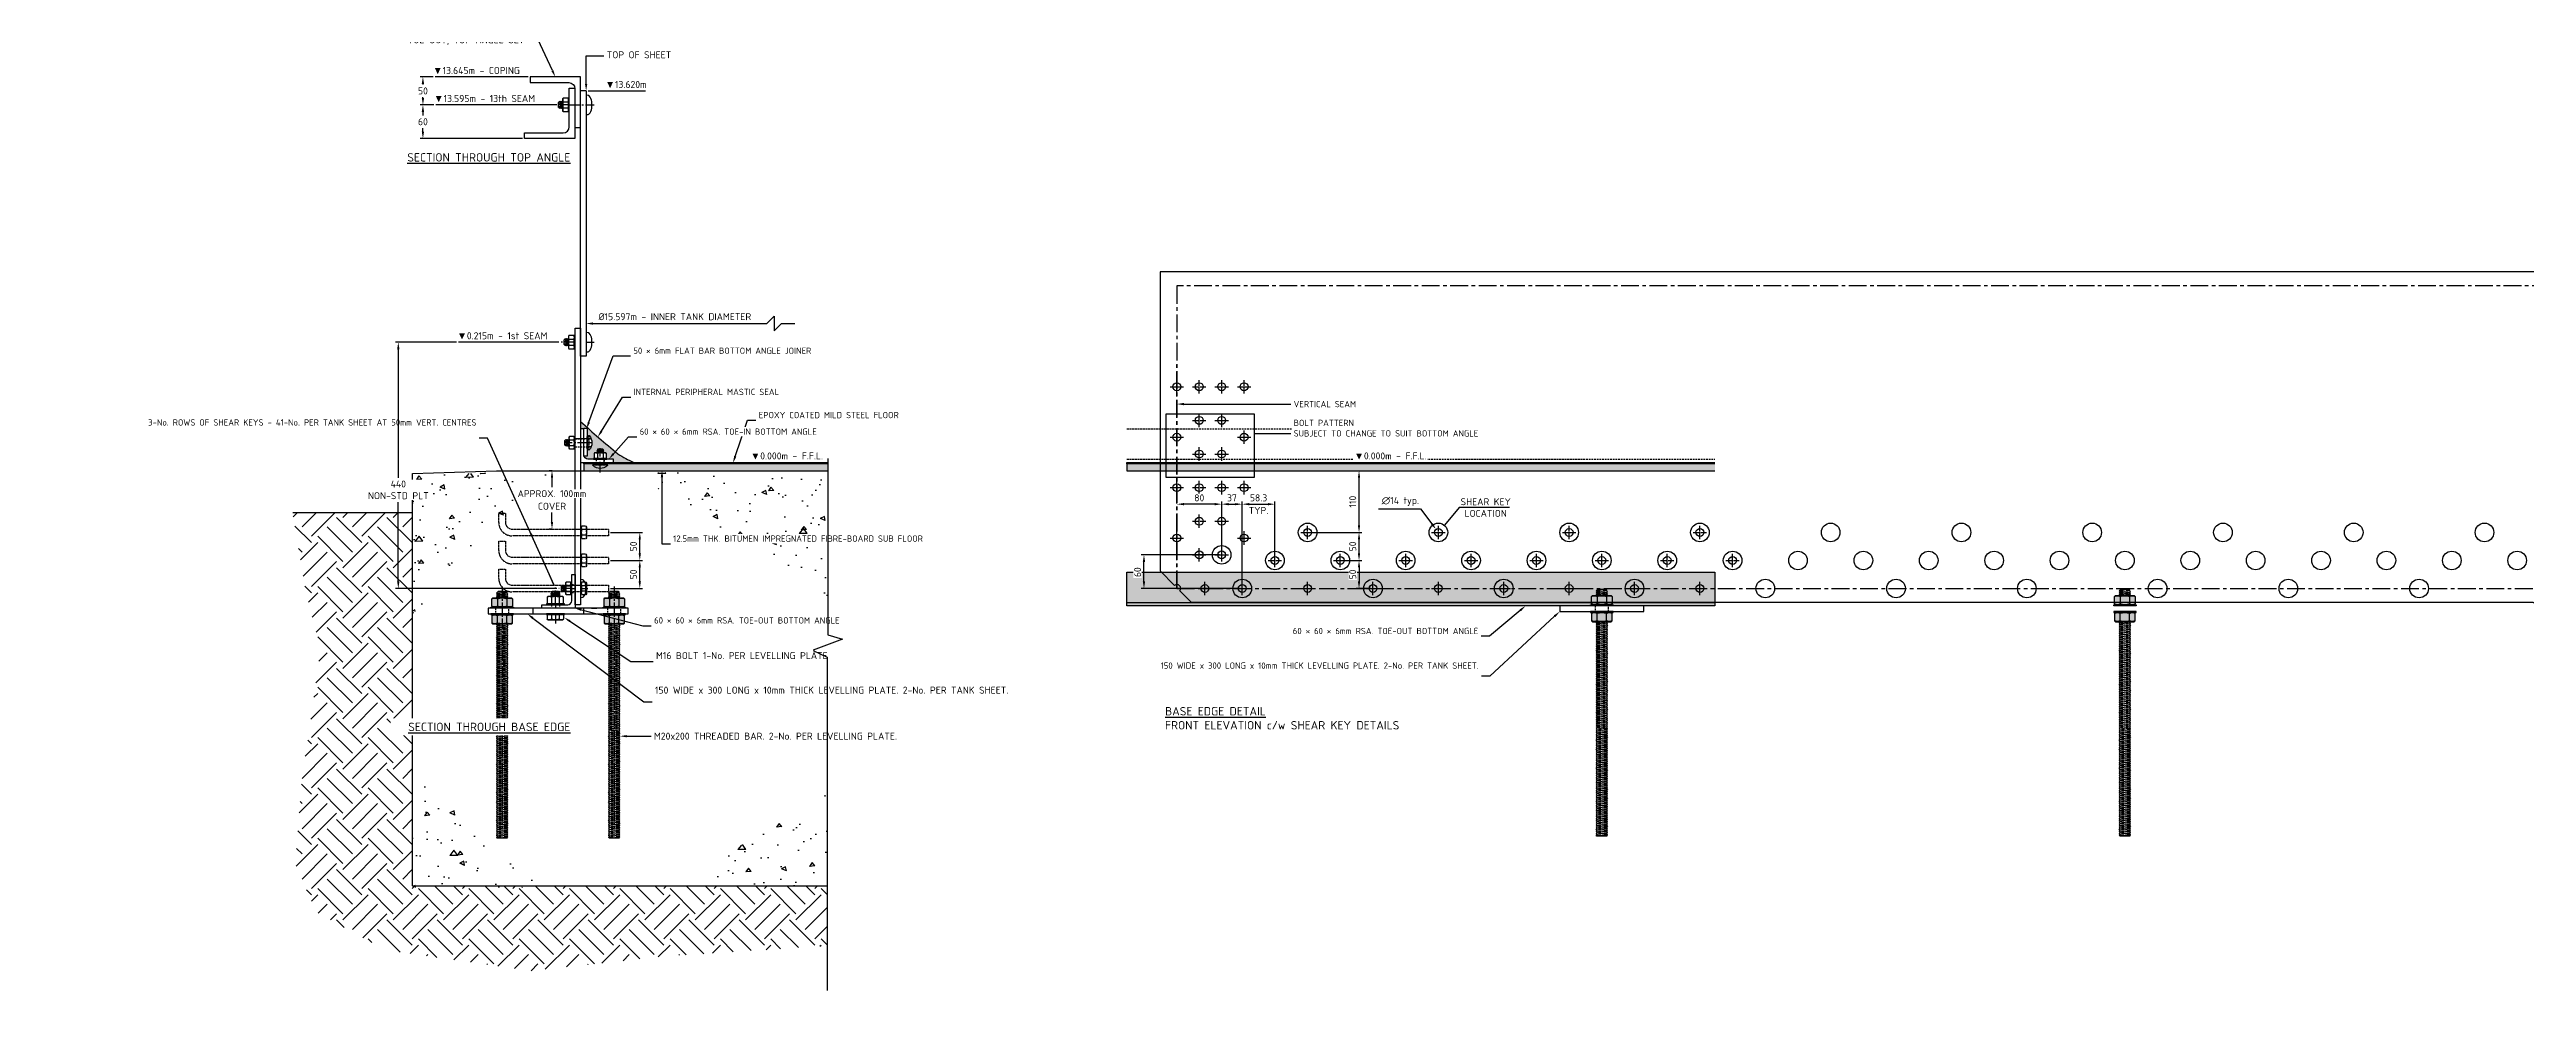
# Model space of a CAD drawing. Header units: millimetres. Extents: x -272986 to 200319, y -34579 to 49604.
# Drawn here: x 39046 to 43466, y -900 to 779 of the extents above; entities that cross this region are included whole.
import ezdxf
from ezdxf import colors
from ezdxf.entities.mleader import LeaderData, LeaderLine
from ezdxf.math import Vec2, Vec3

# ---------------------------------------------------------------- set-up
doc = ezdxf.new("R2010")
doc.units = ezdxf.units.MM
for name, pattern in [('CENTER', [50.8, 31.75, -6.35, 6.35, -6.35]), ('CENTER2', [28.575, 19.05, -3.175, 3.175, -3.175]), ('HIDDEN', [9.525, 6.35, -3.175]), ('HIDDEN2', [4.7625, 3.175, -1.5875])]:
    doc.linetypes.add(name, pattern=pattern)
doc.layers.get('Defpoints').update_dxf_attribs({"color": 9})
for name, color, linetype in [('Bolt Holes', 7, 'Continuous'), ('CENTRE', 1, 'CENTER'), ('CENTRELINE', 1, 'CENTER'), ('X 0001 M', 7, 'Continuous'), ('X 0059 M - Connection Bolt Main', 7, 'Continuous'), ('X 0515 M', 7, 'Continuous'), ('X 0516 M', 7, 'Continuous'), ('X 0952 M', 7, 'Continuous'), ('X 1001 M', 8, 'HIDDEN2'), ('X 1952 M', 8, 'HIDDEN'), ('X 2001 M', 1, 'CENTER2'), ('X 3001 D', 5, 'Continuous'), ('X 4001 T', 7, 'Continuous'), ('X 5001 H', 8, 'Continuous')]:
    doc.layers.add(name, color=color, linetype=linetype)
doc.layers.add('X 5999 H', color=7, linetype='Continuous', true_color=0xffffff)
doc.styles.add('BIT STD. 2.5', font='isocpeur.ttf', dxfattribs={"height": 2.5})
doc.styles.add('BIT STD. 3.0', font='isocpeur.ttf', dxfattribs={"height": 2.5})
doc.dimstyles.new('BIT STD. 2.5', dxfattribs={"dimtxt": 2.5, "dimasz": 2.5, "dimexe": 1, "dimexo": 0.75, "dimgap": 1, "dimtad": 1, "dimdec": 0, "dimdsep": 46, "dimtxsty": 'BIT STD. 2.5', "dimcen": 0, "dimadec": 0, "dimazin": 0, "dimtfac": 1, "dimtdec": 0, "dimtmove": 0, "dimatfit": 3, "dimfxl": 1, "dimtfill": 1, "dimlwd": -1, "dimlwe": -1, "dimarcsym": 0})
doc.dimstyles.new('BIT STD. 2.5.1', dxfattribs={"dimtxt": 2, "dimasz": 2.5, "dimexe": 1, "dimexo": 0.75, "dimgap": 1, "dimtad": 1, "dimtih": 1, "dimtoh": 1, "dimdec": 0, "dimdsep": 46, "dimtxsty": 'BIT STD. 2.5', "dimcen": 0, "dimadec": 0, "dimazin": 0, "dimtfac": 1, "dimtdec": 0, "dimtofl": 0, "dimtmove": 0, "dimatfit": 3, "dimfxl": 1, "dimtfill": 1, "dimlwd": -1, "dimlwe": -1, "dimarcsym": 0})
doc.dimstyles.new('BIT STD. 2.5.1 [0.0]', dxfattribs={"dimtxt": 2.5, "dimasz": 2.5, "dimexe": 1, "dimexo": 0.75, "dimgap": 1, "dimtad": 1, "dimtih": 1, "dimtoh": 1, "dimdec": 1, "dimdsep": 46, "dimtxsty": 'BIT STD. 2.5', "dimcen": 0, "dimadec": 1, "dimazin": 0, "dimtfac": 1, "dimtdec": 1, "dimtofl": 0, "dimtmove": 0, "dimatfit": 3, "dimfxl": 1, "dimtfill": 1, "dimlwd": -1, "dimlwe": -1, "dimarcsym": 0})
doc.dimstyles.new('BIT STD. 3.0', dxfattribs={"dimtxt": 3, "dimasz": 3, "dimexe": 1, "dimexo": 0.75, "dimgap": 1, "dimtad": 1, "dimdec": 0, "dimdsep": 46, "dimtxsty": 'BIT STD. 3.0', "dimcen": 0, "dimadec": 0, "dimazin": 0, "dimtfac": 1, "dimtdec": 0, "dimtmove": 0, "dimatfit": 3, "dimfxl": 1, "dimtfill": 1, "dimlwd": -1, "dimlwe": -1, "dimarcsym": 0})

# ---------------------------------------------------------------- blocks, each defined once
blk = doc.blocks.new('*U94')
at = {"layer": 'X 0001 M'}
for p, q in [((-40, 5.3), (-38.7, 6.7)), ((-40, -5.3), (-40, 5.3)), ((-38.7, 6.7), (-37.5, 8)), ((-37.5, 8), (-36, 6.7)), ((-36, 6.7), (-34.8, 8)), ((-34.8, 8), (-33.3, 6.7)), ((-33.3, 6.7), (-32.1, 8)), ((-32.1, 8), (-30.7, 6.7)), ((-29.3, 6.7), (-18.7, 6.7)), ((1.3, -14.7), (1.3, 14.7)), ((1.3, 14.7), (9.3, 14.7)), ((1.3, 6.7), (9.3, 6.7)), ((9.3, 14.7), (10.7, 13.3)), ((10.7, -13.3), (10.7, 13.3)), ((-40, -5.3), (-38.7, -6.7)), ((-38.7, -6.7), (-37.3, -6.7)), ((-37.3, -6.7), (-35.9, -8)), ((-35.9, -8), (-34.7, -6.7)), ((-34.7, -6.7), (-33.2, -8)), ((-33.2, -8), (-32, -6.7)), ((-32, -6.7), (-30.7, -7.9)), ((-29.3, -6.7), (-18.7, -6.7)), ((1.3, -6.7), (9.3, -6.7)), ((1.3, -14.7), (9.3, -14.7)), ((10.7, -13.3), (9.3, -14.7))]:
    blk.add_line(p, q, dxfattribs=at)
for points in [[(-18.7, 14.7), (-29.3, 14.7), (-30.7, 13.3), (-30.7, -13.3), (-29.3, -14.7), (-18.7, -14.7), (-17.3, -13.3), (-17.3, 13.3)], [(-17.3, -16), (-16, -16), (-16, 16), (-17.3, 16)], [(0, -16), (1.3, -16), (1.3, 16), (0, 16)]]:
    blk.add_lwpolyline(points, close=True, dxfattribs=at)
for centre, radius, start, end in [((-22.4, 10.7), 7.98, 149.9148, 210.0852), ((-9.2, 0), 21.2, 161.68, 198.32), ((-25.6, 10.7), 7.98, 329.9148, 30.0852), ((-38.8, 0), 21.2, 341.68, 18.32), ((2.4, 10.7), 7.98, 329.9148, 30.0852), ((-10.8, 0), 21.2, 341.68, 18.32), ((-22.4, -10.7), 7.98, 149.9148, 210.0852), ((-25.6, -10.7), 7.98, 329.9148, 30.0852), ((2.4, -10.7), 7.98, 329.9148, 30.0852)]:
    blk.add_arc(centre, radius, start, end, dxfattribs=at)
at = {"layer": 'X 1001 M'}
for p, q in [((-37.3, -6.7), (-38.7, 6.7)), ((-38.7, -6.7), (-38.7, 2.9)), ((-37.5, 8), (-35.9, -8)), ((-36, 6.7), (-34.7, -6.7)), ((-34.7, -6.7), (-36, 6.7)), ((-34.8, 8), (-33.2, -8)), ((-33.3, 6.7), (-32, -6.7)), ((-32, -6.7), (-33.3, 6.7)), ((-32.1, 8), (-30.7, -6.7))]:
    blk.add_line(p, q, dxfattribs=at)
at = {"layer": 'X 2001 M'}
for p, q in [((-16, 0), (-46.7, 0)), ((0, 0), (17.3, 0))]:
    blk.add_line(p, q, dxfattribs=at)
blk = doc.blocks.new('*U95')
at = {"layer": 'X 0001 M'}
for p, q in [((-34, 4), (-33, 5)), ((-34, -4), (-34, 4)), ((-33, 5), (-32.1, 6)), ((-32.1, 6), (-31, 5)), ((-31, 5), (-30.1, 6)), ((-30.1, 6), (-29, 5)), ((-29, 5), (-28.1, 6)), ((-28.1, 6), (-27, 5)), ((-26, 5), (-18, 5)), ((-34, -4), (-33, -5)), ((-33, -5), (-32, -5)), ((-32, -5), (-30.9, -6)), ((-30.9, -6), (-30, -5)), ((-30, -5), (-28.9, -6)), ((-28.9, -6), (-28, -5)), ((-28, -5), (-27, -5.9)), ((-26, -5), (-18, -5))]:
    blk.add_line(p, q, dxfattribs=at)
for points in [[(-18, 11), (-26, 11), (-27, 10), (-27, -10), (-26, -11), (-18, -11), (-17, -10), (-17, 10)], [(-17, -12), (-16, -12), (-16, 12), (-17, 12)]]:
    blk.add_lwpolyline(points, close=True, dxfattribs=at)
blk.add_lwpolyline([(1, 16, 0), (1, 16, 0.414214), (0, 15), (0, 0), (0, -15, 0.414214), (1, -16, 0), (1, -16), (3.3, -15.7, 0.165053), (4.9, -14.9, 0.167432), (9.3, -5.5, 0.026562), (9.5, 0, 0.026562), (9.3, 5.5, 0.167432), (4.9, 14.9, 0.165053), (3.3, 15.7)], format="xyb", close=True, dxfattribs=at)
for centre, radius, start, end in [((-20.8, 8), 5.98, 149.9148, 210.0852), ((-10.9, 0), 15.9, 161.68, 198.32), ((-23.2, 8), 5.98, 329.9148, 30.0852), ((-33.1, 0), 15.9, 341.68, 18.32), ((-20.8, -8), 5.98, 149.9148, 210.0852), ((-23.2, -8), 5.98, 329.9148, 30.0852)]:
    blk.add_arc(centre, radius, start, end, dxfattribs=at)
at = {"layer": 'X 1001 M'}
for p, q in [((-32, -5), (-33, 5)), ((-33, -5), (-33, 2.2)), ((-32.1, 6), (-30.9, -6)), ((-31, 5), (-30, -5)), ((-30, -5), (-31, 5)), ((-30.1, 6), (-28.9, -6)), ((-29, 5), (-28, -5)), ((-28, -5), (-29, 5)), ((-28.1, 6), (-27, -5))]:
    blk.add_line(p, q, dxfattribs=at)
at = {"layer": 'X 2001 M'}
for p, q in [((-16, 0), (-39, 0)), ((0, 0), (13, 0))]:
    blk.add_line(p, q, dxfattribs=at)
blk = doc.blocks.new('A$C1D14493D')
h = blk.add_hatch(color=254)
h.dxf.hatch_style = 1
h.paths.add_polyline_path([(10, -239.4), (8.3, -237.9), (10, -236.1), (8.3, -234.6), (10, -232.8), (8.3, -231.3), (10, -229.4), (8.3, -227.9), (10, -226.1), (8.3, -224.6), (10, -222.8), (8.3, -221.3), (10, -219.4), (8.3, -217.9), (-8.3, -219.6), (-10, -221.4), (-8.3, -222.9), (-10, -224.8), (-8.3, -226.3), (-10, -228.1), (-8.3, -229.6), (-10, -231.4), (-8.3, -232.9), (-10, -234.8), (-8.3, -236.3), (-10, -238.1), (-8.3, -239.6), (-10, -241.4), (-8.3, -242.9), (-10, -244.8), (-8.3, -246.3), (-10, -248.1), (-8.3, -249.6), (-10, -251.4), (-8.3, -252.9), (-10, -254.8), (-8.3, -256.3), (-10, -258.1), (-8.3, -259.6), (-10, -261.4), (-8.3, -262.9), (-10, -264.8), (-8.3, -266.3), (-10, -268.1), (-8.3, -269.6), (-10, -271.4), (-8.3, -272.9), (-10, -274.8), (-8.3, -276.3), (-10, -278.1), (-8.3, -279.6), (-10, -281.4), (-8.3, -282.9), (-10, -284.8), (-8.3, -286.3), (-10, -288.1), (-8.3, -289.6), (-10, -291.4), (-8.3, -292.9), (-10, -294.8), (-8.3, -296.3), (-10, -298.1), (-8.3, -299.6), (-10, -301.4), (-8.3, -302.9), (-10, -304.8), (-8.3, -306.3), (-10, -308.1), (-8.3, -309.6), (-10, -311.4), (-8.3, -312.9), (-10, -314.8), (-8.3, -316.3), (-10, -318.1), (-8.3, -319.6), (-10, -321.4), (-8.3, -322.9), (-10, -324.8), (-8.3, -326.3), (-10, -328.1), (-8.3, -329.6), (-10, -331.4), (-8.3, -332.9), (-10, -334.8), (-8.3, -336.3), (-10, -338.1), (-8.3, -339.6), (-10, -341.4), (-8.3, -342.9), (-10, -344.8), (-8.3, -346.3), (-10, -348.1), (-8.3, -349.6), (-10, -351.4), (-8.3, -352.9), (-10, -354.8), (-8.3, -356.3), (-10, -358.1), (-8.3, -359.6), (-10, -361.4), (-8.3, -362.9), (-10, -364.8), (-8.3, -366.3), (-10, -368.1), (-8.3, -369.6), (-10, -371.4), (-8.3, -372.9), (-10, -374.8), (-8.3, -376.3), (-10, -378.1), (-8.3, -379.6), (-10, -381.4), (-8.3, -382.9), (-10, -384.8), (-8.3, -386.3), (-10, -388.1), (-8.3, -389.6), (-10, -391.4), (-8.3, -392.9), (-10, -394.8), (-8.3, -396.3), (-10, -398.1), (-8.3, -399.6), (-10, -401.4), (-8.3, -402.9), (-10, -404.8), (-8.3, -406.3), (-10, -408.1), (-8.3, -409.6), (-9.4, -410.8), (8.7, -410.8), (10, -409.4), (8.3, -407.9), (10, -406.1), (8.3, -404.6), (10, -402.8), (8.3, -401.3), (10, -399.4), (8.3, -397.9), (10, -396.1), (8.3, -394.6), (10, -392.8), (8.3, -391.3), (10, -389.4), (8.3, -387.9), (10, -386.1), (8.3, -384.6), (10, -382.8), (8.3, -381.3), (10, -379.4), (8.3, -377.9), (10, -376.1), (8.3, -374.6), (10, -372.8), (8.3, -371.3), (10, -369.4), (8.3, -367.9), (10, -366.1), (8.3, -364.6), (10, -362.8), (8.3, -361.3), (10, -359.4), (8.3, -357.9), (10, -356.1), (8.3, -354.6), (10, -352.8), (8.3, -351.3), (10, -349.4), (8.3, -347.9), (10, -346.1), (8.3, -344.6), (10, -342.8), (8.3, -341.3), (10, -339.4), (8.3, -337.9), (10, -336.1), (8.3, -334.6), (10, -332.8), (8.3, -331.3), (10, -329.4), (8.3, -327.9), (10, -326.1), (8.3, -324.6), (10, -322.8), (8.3, -321.3), (10, -319.4), (8.3, -317.9), (10, -316.1), (8.3, -314.6), (10, -312.8), (8.3, -311.3), (10, -309.4), (8.3, -307.9), (10, -306.1), (8.3, -304.6), (10, -302.8), (8.3, -301.3), (10, -299.4), (8.3, -297.9), (10, -296.1), (8.3, -294.6), (10, -292.8), (8.3, -291.3), (10, -289.4), (8.3, -287.9), (10, -286.1), (8.3, -284.6), (10, -282.8), (8.3, -281.3), (10, -279.4), (8.3, -277.9), (10, -276.1), (8.3, -274.6), (10, -272.8), (8.3, -271.3), (10, -269.4), (8.3, -267.9), (10, -266.1), (8.3, -264.6), (10, -262.8), (8.3, -261.3), (10, -259.4), (8.3, -257.9), (10, -256.1), (8.3, -254.6), (10, -252.8), (8.3, -251.3), (10, -249.4), (8.3, -247.9), (10, -246.1), (8.3, -244.6), (10, -242.8), (8.3, -241.3)])
h.paths.add_polyline_path([(8.3, 18.3), (10, 20.2), (8.3, 21.7), (10, 23.5), (8.3, 25), (10, 26.8), (8.3, 28.3), (6.7, 30), (-6.7, 30), (-8.3, 28.3), (-8.3, 26.7), (-10, 24.8), (-8.3, 23.3), (-10, 21.5), (-8.3, 20), (-9.8, 18.3)])
h.paths.add_polyline_path([(18.3, 3.3), (18.3, 16.7), (16.7, 18.3), (-16.7, 18.3), (-18.3, 16.7), (-18.3, 3.3), (-16.7, 1.7), (16.7, 1.7)])
h.paths.add_polyline_path([(-20, 1.7), (-20, 0), (20, 0), (20, 1.7)])
h.paths.add_polyline_path([(-20, -11.7), (-20, -10), (20, -10), (20, -11.7)])
h.paths.add_polyline_path([(18.3, -13.3), (18.3, -26.7), (16.7, -28.3), (-16.7, -28.3), (-18.3, -26.7), (-18.3, -13.3), (-16.7, -11.7), (16.7, -11.7)])
h.paths.add_polyline_path([(-8.3, -219.6), (8.3, -217.9), (10, -216.1), (8.3, -214.6), (10, -212.8), (8.3, -211.3), (10, -209.4), (8.3, -207.9), (10, -206.1), (8.3, -204.6), (10, -202.8), (8.3, -201.3), (10, -199.4), (8.3, -197.9), (10, -196.1), (8.3, -194.6), (10, -192.8), (8.3, -191.3), (10, -189.4), (8.3, -187.9), (10, -186.1), (8.3, -184.6), (10, -182.8), (8.3, -181.3), (10, -179.4), (8.3, -177.9), (10, -176.1), (8.3, -174.6), (10, -172.8), (8.3, -171.3), (10, -169.4), (8.3, -167.9), (10, -166.1), (8.3, -164.6), (10, -162.8), (8.3, -161.3), (10, -159.4), (8.3, -157.9), (10, -156.1), (8.3, -154.6), (10, -152.8), (8.3, -151.3), (10, -149.4), (8.3, -147.9), (10, -146.1), (8.3, -144.6), (10, -142.8), (8.3, -141.3), (10, -139.4), (8.3, -137.9), (10, -136.1), (8.3, -134.6), (10, -132.8), (8.3, -131.3), (10, -129.4), (8.3, -127.9), (10, -126.1), (8.3, -124.6), (10, -122.8), (8.3, -121.3), (10, -119.4), (8.3, -117.9), (10, -116.1), (8.3, -114.6), (10, -112.8), (8.3, -111.3), (10, -109.4), (8.3, -107.9), (10, -106.1), (8.3, -104.6), (10, -102.8), (8.3, -101.3), (10, -99.4), (8.3, -97.9), (10, -96.1), (8.3, -94.6), (10, -92.8), (8.3, -91.3), (10, -89.4), (8.3, -87.9), (10, -86.1), (8.3, -84.6), (10, -82.8), (8.3, -81.3), (10, -79.4), (8.3, -77.9), (10, -76.1), (8.3, -74.6), (10, -72.8), (8.3, -71.3), (10, -69.4), (8.3, -67.9), (10, -66.1), (8.3, -64.6), (10, -62.8), (8.3, -61.3), (10, -59.4), (8.3, -57.9), (10, -56.1), (8.3, -54.6), (10, -52.8), (8.3, -51.3), (10, -49.4), (8.3, -47.9), (10, -46.1), (8.3, -44.6), (10, -42.8), (8.3, -41.3), (10, -39.4), (8.3, -37.9), (10, -36.1), (8.3, -34.6), (10, -32.8), (8.3, -31.3), (10, -29.4), (8.8, -28.3), (-9.7, -28.3), (-8.3, -29.6), (-10, -31.4), (-8.3, -32.9), (-10, -34.8), (-8.3, -36.3), (-10, -38.1), (-8.3, -39.6), (-10, -41.4), (-8.3, -42.9), (-10, -44.8), (-8.3, -46.3), (-10, -48.1), (-8.3, -49.6), (-10, -51.4), (-8.3, -52.9), (-10, -54.8), (-8.3, -56.3), (-10, -58.1), (-8.3, -59.6), (-10, -61.4), (-8.3, -62.9), (-10, -64.8), (-8.3, -66.3), (-10, -68.1), (-8.3, -69.6), (-10, -71.4), (-8.3, -72.9), (-10, -74.8), (-8.3, -76.3), (-10, -78.1), (-8.3, -79.6), (-10, -81.4), (-8.3, -82.9), (-10, -84.8), (-8.3, -86.3), (-10, -88.1), (-8.3, -89.6), (-10, -91.4), (-8.3, -92.9), (-10, -94.8), (-8.3, -96.3), (-10, -98.1), (-8.3, -99.6), (-10, -101.4), (-8.3, -102.9), (-10, -104.8), (-8.3, -106.3), (-10, -108.1), (-8.3, -109.6), (-10, -111.4), (-8.3, -112.9), (-10, -114.8), (-8.3, -116.3), (-10, -118.1), (-8.3, -119.6), (-10, -121.4), (-8.3, -122.9), (-10, -124.8), (-8.3, -126.3), (-10, -128.1), (-8.3, -129.6), (-10, -131.4), (-8.3, -132.9), (-10, -134.8), (-8.3, -136.3), (-10, -138.1), (-8.3, -139.6), (-10, -141.4), (-8.3, -142.9), (-10, -144.8), (-8.3, -146.3), (-10, -148.1), (-8.3, -149.6), (-10, -151.4), (-8.3, -152.9), (-10, -154.8), (-8.3, -156.3), (-10, -158.1), (-8.3, -159.6), (-10, -161.4), (-8.3, -162.9), (-10, -164.8), (-8.3, -166.3), (-10, -168.1), (-8.3, -169.6), (-10, -171.4), (-8.3, -172.9), (-10, -174.8), (-8.3, -176.3), (-10, -178.1), (-8.3, -179.6), (-10, -181.4), (-8.3, -182.9), (-10, -184.8), (-8.3, -186.3), (-10, -188.1), (-8.3, -189.6), (-10, -191.4), (-8.3, -192.9), (-10, -194.8), (-8.3, -196.3), (-10, -198.1), (-8.3, -199.6), (-10, -201.4), (-8.3, -202.9), (-10, -204.8), (-8.3, -206.3), (-10, -208.1), (-8.3, -209.6), (-10, -211.4), (-8.3, -212.9), (-10, -214.8), (-8.3, -216.3), (-10, -218.1)])
at = {"layer": 'X 0952 M'}
for p, q in [((-8.3, 16.7), (-8.3, 3.3)), ((8.3, 16.7), (8.3, 3.3)), ((-8.3, -26.7), (-8.3, -13.3)), ((8.3, -26.7), (8.3, -13.3))]:
    blk.add_line(p, q, dxfattribs=at)
for points in [[(-20, 1.7), (-20, 0), (20, 0), (20, 1.7)], [(18.3, 3.3), (18.3, 16.7), (16.7, 18.3), (-16.7, 18.3), (-18.3, 16.7), (-18.3, 3.3), (-16.7, 1.7), (16.7, 1.7)], [(8.3, 18.3), (10, 20.2), (8.3, 21.7), (10, 23.5), (8.3, 25), (10, 26.8), (8.3, 28.3), (6.7, 30), (-6.7, 30), (-8.3, 28.3), (-8.3, 26.7), (-10, 24.8), (-8.3, 23.3), (-10, 21.5), (-8.3, 20), (-9.8, 18.3)], [(-20, -11.7), (-20, -10), (20, -10), (20, -11.7)], [(18.3, -13.3), (18.3, -26.7), (16.7, -28.3), (-16.7, -28.3), (-18.3, -26.7), (-18.3, -13.3), (-16.7, -11.7), (16.7, -11.7)], [(-8.3, -219.6), (-10, -221.4), (-8.3, -222.9), (-10, -224.8), (-8.3, -226.3), (-10, -228.1), (-8.3, -229.6), (-10, -231.4), (-8.3, -232.9), (-10, -234.8), (-8.3, -236.3), (-10, -238.1), (-8.3, -239.6), (-10, -241.4), (-8.3, -242.9), (-10, -244.8), (-8.3, -246.3), (-10, -248.1), (-8.3, -249.6), (-10, -251.4), (-8.3, -252.9), (-10, -254.8), (-8.3, -256.3), (-10, -258.1), (-8.3, -259.6), (-10, -261.4), (-8.3, -262.9), (-10, -264.8), (-8.3, -266.3), (-10, -268.1), (-8.3, -269.6), (-10, -271.4), (-8.3, -272.9), (-10, -274.8), (-8.3, -276.3), (-10, -278.1), (-8.3, -279.6), (-10, -281.4), (-8.3, -282.9), (-10, -284.8), (-8.3, -286.3), (-10, -288.1), (-8.3, -289.6), (-10, -291.4), (-8.3, -292.9), (-10, -294.8), (-8.3, -296.3), (-10, -298.1), (-8.3, -299.6), (-10, -301.4), (-8.3, -302.9), (-10, -304.8), (-8.3, -306.3), (-10, -308.1), (-8.3, -309.6), (-10, -311.4), (-8.3, -312.9), (-10, -314.8), (-8.3, -316.3), (-10, -318.1), (-8.3, -319.6), (-10, -321.4), (-8.3, -322.9), (-10, -324.8), (-8.3, -326.3), (-10, -328.1), (-8.3, -329.6), (-10, -331.4), (-8.3, -332.9), (-10, -334.8), (-8.3, -336.3), (-10, -338.1), (-8.3, -339.6), (-10, -341.4), (-8.3, -342.9), (-10, -344.8), (-8.3, -346.3), (-10, -348.1), (-8.3, -349.6), (-10, -351.4), (-8.3, -352.9), (-10, -354.8), (-8.3, -356.3), (-10, -358.1), (-8.3, -359.6), (-10, -361.4), (-8.3, -362.9), (-10, -364.8), (-8.3, -366.3), (-10, -368.1), (-8.3, -369.6), (-10, -371.4), (-8.3, -372.9), (-10, -374.8), (-8.3, -376.3), (-10, -378.1), (-8.3, -379.6), (-10, -381.4), (-8.3, -382.9), (-10, -384.8), (-8.3, -386.3), (-10, -388.1), (-8.3, -389.6), (-10, -391.4), (-8.3, -392.9), (-10, -394.8), (-8.3, -396.3), (-10, -398.1), (-8.3, -399.6), (-10, -401.4), (-8.3, -402.9), (-10, -404.8), (-8.3, -406.3), (-10, -408.1), (-8.3, -409.6), (-9.4, -410.8), (8.7, -410.8), (10, -409.4), (8.3, -407.9), (10, -406.1), (8.3, -404.6), (10, -402.8), (8.3, -401.3), (10, -399.4), (8.3, -397.9), (10, -396.1), (8.3, -394.6), (10, -392.8), (8.3, -391.3), (10, -389.4), (8.3, -387.9), (10, -386.1), (8.3, -384.6), (10, -382.8), (8.3, -381.3), (10, -379.4), (8.3, -377.9), (10, -376.1), (8.3, -374.6), (10, -372.8), (8.3, -371.3), (10, -369.4), (8.3, -367.9), (10, -366.1), (8.3, -364.6), (10, -362.8), (8.3, -361.3), (10, -359.4), (8.3, -357.9), (10, -356.1), (8.3, -354.6), (10, -352.8), (8.3, -351.3), (10, -349.4), (8.3, -347.9), (10, -346.1), (8.3, -344.6), (10, -342.8), (8.3, -341.3), (10, -339.4), (8.3, -337.9), (10, -336.1), (8.3, -334.6), (10, -332.8), (8.3, -331.3), (10, -329.4), (8.3, -327.9), (10, -326.1), (8.3, -324.6), (10, -322.8), (8.3, -321.3), (10, -319.4), (8.3, -317.9), (10, -316.1), (8.3, -314.6), (10, -312.8), (8.3, -311.3), (10, -309.4), (8.3, -307.9), (10, -306.1), (8.3, -304.6), (10, -302.8), (8.3, -301.3), (10, -299.4), (8.3, -297.9), (10, -296.1), (8.3, -294.6), (10, -292.8), (8.3, -291.3), (10, -289.4), (8.3, -287.9), (10, -286.1), (8.3, -284.6), (10, -282.8), (8.3, -281.3), (10, -279.4), (8.3, -277.9), (10, -276.1), (8.3, -274.6), (10, -272.8), (8.3, -271.3), (10, -269.4), (8.3, -267.9), (10, -266.1), (8.3, -264.6), (10, -262.8), (8.3, -261.3), (10, -259.4), (8.3, -257.9), (10, -256.1), (8.3, -254.6), (10, -252.8), (8.3, -251.3), (10, -249.4), (8.3, -247.9), (10, -246.1), (8.3, -244.6), (10, -242.8), (8.3, -241.3), (10, -239.4), (8.3, -237.9), (10, -236.1), (8.3, -234.6), (10, -232.8), (8.3, -231.3), (10, -229.4), (8.3, -227.9), (10, -226.1), (8.3, -224.6), (10, -222.8), (8.3, -221.3), (10, -219.4), (8.3, -217.9), (10, -216.1), (8.3, -214.6), (10, -212.8), (8.3, -211.3), (10, -209.4), (8.3, -207.9), (10, -206.1), (8.3, -204.6), (10, -202.8), (8.3, -201.3), (10, -199.4), (8.3, -197.9), (10, -196.1), (8.3, -194.6), (10, -192.8), (8.3, -191.3), (10, -189.4), (8.3, -187.9), (10, -186.1), (8.3, -184.6), (10, -182.8), (8.3, -181.3), (10, -179.4), (8.3, -177.9), (10, -176.1), (8.3, -174.6), (10, -172.8), (8.3, -171.3), (10, -169.4), (8.3, -167.9), (10, -166.1), (8.3, -164.6), (10, -162.8), (8.3, -161.3), (10, -159.4), (8.3, -157.9), (10, -156.1), (8.3, -154.6), (10, -152.8), (8.3, -151.3), (10, -149.4), (8.3, -147.9), (10, -146.1), (8.3, -144.6), (10, -142.8), (8.3, -141.3), (10, -139.4), (8.3, -137.9), (10, -136.1), (8.3, -134.6), (10, -132.8), (8.3, -131.3), (10, -129.4), (8.3, -127.9), (10, -126.1), (8.3, -124.6), (10, -122.8), (8.3, -121.3), (10, -119.4), (8.3, -117.9), (10, -116.1), (8.3, -114.6), (10, -112.8), (8.3, -111.3), (10, -109.4), (8.3, -107.9), (10, -106.1), (8.3, -104.6), (10, -102.8), (8.3, -101.3), (10, -99.4), (8.3, -97.9), (10, -96.1), (8.3, -94.6), (10, -92.8), (8.3, -91.3), (10, -89.4), (8.3, -87.9), (10, -86.1), (8.3, -84.6), (10, -82.8), (8.3, -81.3), (10, -79.4), (8.3, -77.9), (10, -76.1), (8.3, -74.6), (10, -72.8), (8.3, -71.3), (10, -69.4), (8.3, -67.9), (10, -66.1), (8.3, -64.6), (10, -62.8), (8.3, -61.3), (10, -59.4), (8.3, -57.9), (10, -56.1), (8.3, -54.6), (10, -52.8), (8.3, -51.3), (10, -49.4), (8.3, -47.9), (10, -46.1), (8.3, -44.6), (10, -42.8), (8.3, -41.3), (10, -39.4), (8.3, -37.9), (10, -36.1), (8.3, -34.6), (10, -32.8), (8.3, -31.3), (10, -29.4), (8.8, -28.3), (-9.7, -28.3), (-8.3, -29.6), (-10, -31.4), (-8.3, -32.9), (-10, -34.8), (-8.3, -36.3), (-10, -38.1), (-8.3, -39.6), (-10, -41.4), (-8.3, -42.9), (-10, -44.8), (-8.3, -46.3), (-10, -48.1), (-8.3, -49.6), (-10, -51.4), (-8.3, -52.9), (-10, -54.8), (-8.3, -56.3), (-10, -58.1), (-8.3, -59.6), (-10, -61.4), (-8.3, -62.9), (-10, -64.8), (-8.3, -66.3), (-10, -68.1), (-8.3, -69.6), (-10, -71.4), (-8.3, -72.9), (-10, -74.8), (-8.3, -76.3), (-10, -78.1), (-8.3, -79.6), (-10, -81.4), (-8.3, -82.9), (-10, -84.8), (-8.3, -86.3), (-10, -88.1), (-8.3, -89.6), (-10, -91.4), (-8.3, -92.9), (-10, -94.8), (-8.3, -96.3), (-10, -98.1), (-8.3, -99.6), (-10, -101.4), (-8.3, -102.9), (-10, -104.8), (-8.3, -106.3), (-10, -108.1), (-8.3, -109.6), (-10, -111.4), (-8.3, -112.9), (-10, -114.8), (-8.3, -116.3), (-10, -118.1), (-8.3, -119.6), (-10, -121.4), (-8.3, -122.9), (-10, -124.8), (-8.3, -126.3), (-10, -128.1), (-8.3, -129.6), (-10, -131.4), (-8.3, -132.9), (-10, -134.8), (-8.3, -136.3), (-10, -138.1), (-8.3, -139.6), (-10, -141.4), (-8.3, -142.9), (-10, -144.8), (-8.3, -146.3), (-10, -148.1), (-8.3, -149.6), (-10, -151.4), (-8.3, -152.9), (-10, -154.8), (-8.3, -156.3), (-10, -158.1), (-8.3, -159.6), (-10, -161.4), (-8.3, -162.9), (-10, -164.8), (-8.3, -166.3), (-10, -168.1), (-8.3, -169.6), (-10, -171.4), (-8.3, -172.9), (-10, -174.8), (-8.3, -176.3), (-10, -178.1), (-8.3, -179.6), (-10, -181.4), (-8.3, -182.9), (-10, -184.8), (-8.3, -186.3), (-10, -188.1), (-8.3, -189.6), (-10, -191.4), (-8.3, -192.9), (-10, -194.8), (-8.3, -196.3), (-10, -198.1), (-8.3, -199.6), (-10, -201.4), (-8.3, -202.9), (-10, -204.8), (-8.3, -206.3), (-10, -208.1), (-8.3, -209.6), (-10, -211.4), (-8.3, -212.9), (-10, -214.8), (-8.3, -216.3), (-10, -218.1)]]:
    blk.add_lwpolyline(points, close=True, dxfattribs=at)
for centre, radius, start, end in [((-13.3, 8), 9.97, 59.9148, 120.0852), ((-13.3, 12), 9.97, 239.9148, 300.0852), ((0, -8.5), 26.5, 71.68, 108.32), ((0, 28.5), 26.5, 251.68, 288.32), ((13.3, 8), 9.97, 59.9148, 120.0852), ((13.3, 12), 9.97, 239.9148, 300.0852), ((-13.3, -22), 9.97, 59.9148, 120.0852), ((-13.3, -18), 9.97, 239.9148, 300.0852), ((0, -38.5), 26.5, 71.68, 108.32), ((0, -1.5), 26.5, 251.68, 288.32), ((13.3, -22), 9.97, 59.9148, 120.0852), ((13.3, -18), 9.97, 239.9148, 300.0852)]:
    blk.add_arc(centre, radius, start, end, dxfattribs=at)
at = {"layer": 'X 1952 M'}
for p, q in [((10, 26.8), (-10, 24.8)), ((10, 23.5), (-10, 21.5)), ((-8.3, 28.3), (3.7, 28.3)), ((-8.3, 26.7), (8.3, 28.3)), ((8.3, 25), (-8.3, 23.3)), ((-8.3, 23.3), (8.3, 25)), ((8.3, 21.7), (-8.3, 20)), ((-8.3, 20), (8.3, 21.7)), ((10, 20.2), (-8.3, 18.3)), ((10, -29.4), (-10, -31.4)), ((10, -32.8), (-10, -34.8)), ((10, -36.1), (-10, -38.1)), ((10, -39.4), (-10, -41.4)), ((10, -42.8), (-10, -44.8)), ((-8.3, -29.6), (4.3, -28.3)), ((-8.3, -32.9), (8.3, -31.3)), ((-8.3, -36.3), (8.3, -34.6)), ((-8.3, -39.6), (8.3, -37.9)), ((-8.3, -42.9), (8.3, -41.3)), ((10, -46.1), (-10, -48.1)), ((10, -49.4), (-10, -51.4)), ((10, -52.8), (-10, -54.8)), ((10, -56.1), (-10, -58.1)), ((10, -59.4), (-10, -61.4)), ((10, -62.8), (-10, -64.8)), ((10, -66.1), (-10, -68.1)), ((10, -69.4), (-10, -71.4)), ((10, -72.8), (-10, -74.8)), ((10, -76.1), (-10, -78.1)), ((10, -79.4), (-10, -81.4)), ((10, -82.8), (-10, -84.8)), ((10, -86.1), (-10, -88.1)), ((-8.3, -46.3), (8.3, -44.6)), ((-8.3, -49.6), (8.3, -47.9)), ((-8.3, -52.9), (8.3, -51.3)), ((-8.3, -56.3), (8.3, -54.6)), ((-8.3, -59.6), (8.3, -57.9)), ((-8.3, -62.9), (8.3, -61.3)), ((-8.3, -66.3), (8.3, -64.6)), ((-8.3, -69.6), (8.3, -67.9)), ((-8.3, -72.9), (8.3, -71.3)), ((-8.3, -76.3), (8.3, -74.6)), ((-8.3, -79.6), (8.3, -77.9)), ((-8.3, -82.9), (8.3, -81.3)), ((-8.3, -86.3), (8.3, -84.6)), ((-8.3, -89.6), (8.3, -87.9)), ((10, -89.4), (-10, -91.4)), ((10, -92.8), (-10, -94.8)), ((10, -96.1), (-10, -98.1)), ((10, -99.4), (-10, -101.4)), ((10, -102.8), (-10, -104.8)), ((10, -106.1), (-10, -108.1)), ((10, -109.4), (-10, -111.4)), ((10, -112.8), (-10, -114.8)), ((10, -116.1), (-10, -118.1)), ((10, -119.4), (-10, -121.4)), ((10, -122.8), (-10, -124.8)), ((10, -126.1), (-10, -128.1)), ((10, -129.4), (-10, -131.4)), ((-8.3, -92.9), (8.3, -91.3)), ((-8.3, -96.3), (8.3, -94.6)), ((-8.3, -99.6), (8.3, -97.9)), ((-8.3, -102.9), (8.3, -101.3)), ((-8.3, -106.3), (8.3, -104.6)), ((-8.3, -109.6), (8.3, -107.9)), ((-8.3, -112.9), (8.3, -111.3)), ((-8.3, -116.3), (8.3, -114.6)), ((-8.3, -119.6), (8.3, -117.9)), ((-8.3, -122.9), (8.3, -121.3)), ((-8.3, -126.3), (8.3, -124.6)), ((-8.3, -129.6), (8.3, -127.9)), ((-8.3, -132.9), (8.3, -131.3)), ((10, -132.8), (-10, -134.8)), ((10, -136.1), (-10, -138.1)), ((10, -139.4), (-10, -141.4)), ((10, -142.8), (-10, -144.8)), ((10, -146.1), (-10, -148.1)), ((10, -149.4), (-10, -151.4)), ((10, -152.8), (-10, -154.8)), ((10, -156.1), (-10, -158.1)), ((10, -159.4), (-10, -161.4)), ((10, -162.8), (-10, -164.8)), ((10, -166.1), (-10, -168.1)), ((10, -169.4), (-10, -171.4)), ((10, -172.8), (-10, -174.8)), ((10, -176.1), (-10, -178.1)), ((-8.3, -136.3), (8.3, -134.6)), ((-8.3, -139.6), (8.3, -137.9)), ((-8.3, -142.9), (8.3, -141.3)), ((-8.3, -146.3), (8.3, -144.6)), ((-8.3, -149.6), (8.3, -147.9)), ((-8.3, -152.9), (8.3, -151.3)), ((-8.3, -156.3), (8.3, -154.6)), ((-8.3, -159.6), (8.3, -157.9)), ((-8.3, -162.9), (8.3, -161.3)), ((-8.3, -166.3), (8.3, -164.6)), ((-8.3, -169.6), (8.3, -167.9)), ((-8.3, -172.9), (8.3, -171.3)), ((-8.3, -176.3), (8.3, -174.6)), ((10, -179.4), (-10, -181.4)), ((10, -182.8), (-10, -184.8)), ((10, -186.1), (-10, -188.1)), ((10, -189.4), (-10, -191.4)), ((10, -192.8), (-10, -194.8)), ((10, -196.1), (-10, -198.1)), ((10, -199.4), (-10, -201.4)), ((10, -202.8), (-10, -204.8)), ((10, -206.1), (-10, -208.1)), ((10, -209.4), (-10, -211.4)), ((10, -212.8), (-10, -214.8)), ((10, -216.1), (-10, -218.1)), ((-10, -221.4), (10, -219.4)), ((-8.3, -179.6), (8.3, -177.9)), ((-8.3, -182.9), (8.3, -181.3)), ((-8.3, -186.3), (8.3, -184.6)), ((-8.3, -189.6), (8.3, -187.9)), ((-8.3, -192.9), (8.3, -191.3)), ((-8.3, -196.3), (8.3, -194.6)), ((-8.3, -199.6), (8.3, -197.9)), ((-8.3, -202.9), (8.3, -201.3)), ((-8.3, -206.3), (8.3, -204.6)), ((-8.3, -209.6), (8.3, -207.9)), ((-8.3, -212.9), (8.3, -211.3)), ((-8.3, -216.3), (8.3, -214.6)), ((-8.3, -219.6), (8.3, -217.9)), ((-10, -224.8), (10, -222.8)), ((-10, -228.1), (10, -226.1)), ((-10, -231.4), (10, -229.4)), ((-10, -234.8), (10, -232.8)), ((-10, -238.1), (10, -236.1)), ((-10, -241.4), (10, -239.4)), ((-10, -244.8), (10, -242.8)), ((-10, -248.1), (10, -246.1)), ((-10, -251.4), (10, -249.4)), ((-10, -254.8), (10, -252.8)), ((-10, -258.1), (10, -256.1)), ((-10, -261.4), (10, -259.4)), ((-10, -264.8), (10, -262.8)), ((8.3, -221.3), (-8.3, -222.9)), ((8.3, -224.6), (-8.3, -226.3)), ((8.3, -227.9), (-8.3, -229.6)), ((8.3, -231.3), (-8.3, -232.9)), ((8.3, -234.6), (-8.3, -236.3)), ((8.3, -237.9), (-8.3, -239.6)), ((8.3, -241.3), (-8.3, -242.9)), ((8.3, -244.6), (-8.3, -246.3)), ((8.3, -247.9), (-8.3, -249.6)), ((8.3, -251.3), (-8.3, -252.9)), ((8.3, -254.6), (-8.3, -256.3)), ((8.3, -257.9), (-8.3, -259.6)), ((8.3, -261.3), (-8.3, -262.9)), ((8.3, -264.6), (-8.3, -266.3)), ((-10, -268.1), (10, -266.1)), ((-10, -271.4), (10, -269.4)), ((-10, -274.8), (10, -272.8)), ((-10, -278.1), (10, -276.1)), ((-10, -281.4), (10, -279.4)), ((-10, -284.8), (10, -282.8)), ((-10, -288.1), (10, -286.1)), ((-10, -291.4), (10, -289.4)), ((-10, -294.8), (10, -292.8)), ((-10, -298.1), (10, -296.1)), ((-10, -301.4), (10, -299.4)), ((-10, -304.8), (10, -302.8)), ((-10, -308.1), (10, -306.1)), ((8.3, -267.9), (-8.3, -269.6)), ((8.3, -271.3), (-8.3, -272.9)), ((8.3, -274.6), (-8.3, -276.3)), ((8.3, -277.9), (-8.3, -279.6)), ((8.3, -281.3), (-8.3, -282.9)), ((8.3, -284.6), (-8.3, -286.3)), ((8.3, -287.9), (-8.3, -289.6)), ((8.3, -291.3), (-8.3, -292.9)), ((8.3, -294.6), (-8.3, -296.3)), ((8.3, -297.9), (-8.3, -299.6)), ((8.3, -301.3), (-8.3, -302.9)), ((8.3, -304.6), (-8.3, -306.3)), ((8.3, -307.9), (-8.3, -309.6)), ((-10, -311.4), (10, -309.4)), ((-10, -314.8), (10, -312.8)), ((-10, -318.1), (10, -316.1)), ((-10, -321.4), (10, -319.4)), ((-10, -324.8), (10, -322.8)), ((-10, -328.1), (10, -326.1)), ((-10, -331.4), (10, -329.4)), ((-10, -334.8), (10, -332.8)), ((-10, -338.1), (10, -336.1)), ((-10, -341.4), (10, -339.4)), ((-10, -344.8), (10, -342.8)), ((-10, -348.1), (10, -346.1)), ((-10, -351.4), (10, -349.4)), ((-10, -354.8), (10, -352.8)), ((8.3, -311.3), (-8.3, -312.9)), ((8.3, -314.6), (-8.3, -316.3)), ((8.3, -317.9), (-8.3, -319.6)), ((8.3, -321.3), (-8.3, -322.9)), ((8.3, -324.6), (-8.3, -326.3)), ((8.3, -327.9), (-8.3, -329.6)), ((8.3, -331.3), (-8.3, -332.9)), ((8.3, -334.6), (-8.3, -336.3)), ((8.3, -337.9), (-8.3, -339.6)), ((8.3, -341.3), (-8.3, -342.9)), ((8.3, -344.6), (-8.3, -346.3)), ((8.3, -347.9), (-8.3, -349.6)), ((8.3, -351.3), (-8.3, -352.9)), ((-10, -358.1), (10, -356.1)), ((-10, -361.4), (10, -359.4)), ((-10, -364.8), (10, -362.8)), ((-10, -368.1), (10, -366.1)), ((-10, -371.4), (10, -369.4)), ((-10, -374.8), (10, -372.8)), ((-10, -378.1), (10, -376.1)), ((-10, -381.4), (10, -379.4)), ((-10, -384.8), (10, -382.8)), ((-10, -388.1), (10, -386.1)), ((-10, -391.4), (10, -389.4)), ((-10, -394.8), (10, -392.8)), ((-10, -398.1), (10, -396.1)), ((8.3, -354.6), (-8.3, -356.3)), ((8.3, -357.9), (-8.3, -359.6)), ((8.3, -361.3), (-8.3, -362.9)), ((8.3, -364.6), (-8.3, -366.3)), ((8.3, -367.9), (-8.3, -369.6)), ((8.3, -371.3), (-8.3, -372.9)), ((8.3, -374.6), (-8.3, -376.3)), ((8.3, -377.9), (-8.3, -379.6)), ((8.3, -381.3), (-8.3, -382.9)), ((8.3, -384.6), (-8.3, -386.3)), ((8.3, -387.9), (-8.3, -389.6)), ((8.3, -391.3), (-8.3, -392.9)), ((8.3, -394.6), (-8.3, -396.3)), ((-10, -401.4), (10, -399.4)), ((-10, -404.8), (10, -402.8)), ((-10, -408.1), (10, -406.1)), ((8.3, -397.9), (-8.3, -399.6)), ((8.3, -401.3), (-8.3, -402.9)), ((8.3, -404.6), (-8.3, -406.3)), ((8.3, -407.9), (-8.3, -409.6)), ((-4, -410.8), (10, -409.4))]:
    blk.add_line(p, q, dxfattribs=at)
blk = doc.blocks.new('*U96')
at = {"layer": 'X 0001 M'}
for p, q in [((-39.3, 4.3), (-38.2, 5.4)), ((-39.3, -4.3), (-39.3, 4.3)), ((-38.2, 5.4), (-37.3, 6.5)), ((-37.3, 6.5), (-36.1, 5.4)), ((-36.1, 5.4), (-35.1, 6.5)), ((-35.1, 6.5), (-33.9, 5.4)), ((-33.9, 5.4), (-32.9, 6.5)), ((-32.9, 6.5), (-31.7, 5.4)), ((-30.7, 5.4), (-22, 5.4)), ((-39.3, -4.3), (-38.2, -5.4)), ((-38.2, -5.4), (-37.2, -5.4)), ((-37.2, -5.4), (-36, -6.5)), ((-36, -6.5), (-35, -5.4)), ((-35, -5.4), (-33.8, -6.5)), ((-33.8, -6.5), (-32.8, -5.4)), ((-32.8, -5.4), (-31.7, -6.4)), ((-30.7, -5.4), (-22, -5.4))]:
    blk.add_line(p, q, dxfattribs=at)
for points in [[(-22, 11.9), (-30.7, 11.9), (-31.7, 10.8), (-31.7, -10.8), (-30.7, -11.9), (-22, -11.9), (-20.9, -10.8), (-20.9, 10.8)], [(-20.9, -13), (-19.8, -13), (-19.8, 13), (-20.9, 13)]]:
    blk.add_lwpolyline(points, close=True, dxfattribs=at)
blk.add_lwpolyline([(1.1, 17.3, 0), (1.1, 17.3, 0.414214), (0, 16.2), (0, 0), (0, -16.2, 0.414214), (1.1, -17.3, 0), (1.1, -17.3), (3.6, -17, 0.165053), (5.3, -16.1, 0.167432), (10, -6, 0.026562), (10.3, 0, 0.026562), (10, 6, 0.167432), (5.3, 16.1, 0.165053), (3.6, 17)], format="xyb", close=True, dxfattribs=at)
for centre, radius, start, end in [((-25.1, 8.7), 6.48, 149.9148, 210.0852), ((-14.3, 0), 17.2, 161.68, 198.32), ((-27.6, 8.7), 6.48, 329.9148, 30.0852), ((-38.4, 0), 17.2, 341.68, 18.32), ((-25.1, -8.7), 6.48, 149.9148, 210.0852), ((-27.6, -8.7), 6.48, 329.9148, 30.0852)]:
    blk.add_arc(centre, radius, start, end, dxfattribs=at)
at = {"layer": 'X 1001 M'}
for p, q in [((-37.2, -5.4), (-38.2, 5.4)), ((-38.2, -5.4), (-38.2, 2.4)), ((-37.3, 6.5), (-36, -6.5)), ((-36.1, 5.4), (-35, -5.4)), ((-35, -5.4), (-36.1, 5.4)), ((-35.1, 6.5), (-33.8, -6.5)), ((-33.9, 5.4), (-32.8, -5.4)), ((-32.8, -5.4), (-33.9, 5.4)), ((-32.9, 6.5), (-31.7, -5.4))]:
    blk.add_line(p, q, dxfattribs=at)
at = {"layer": 'X 2001 M'}
for p, q in [((-19.8, 0), (-44.7, 0)), ((0, 0), (14.1, 0))]:
    blk.add_line(p, q, dxfattribs=at)
blk = doc.blocks.new('SR')
at = {"layer": 'X 0952 M', "color": 8, "linetype": 'HIDDEN2', "ltscale": 0.05}
for p, q in [((10, 5), (2, 5)), ((10, -5), (2, -5))]:
    blk.add_line(p, q, dxfattribs=at)
blk.add_lwpolyline([(0, -6), (-122.2, -6, -0.414214), (-146.2, 18), (-146.2, 34.2), (-134.2, 34.2), (-134.2, 18, 0.391638), (-123.1, 6), (0, 6)], format="xyb", dxfattribs=at)
for points in [[(1, 12), (0, 12), (0, -12), (1, -12)], [(2, -11), (10, -11), (11, -10), (11, 10), (10, 11), (2, 11), (1, 10), (1, -10)]]:
    blk.add_lwpolyline(points, close=True, dxfattribs=at)
blk.add_lwpolyline([(11, 6), (49.8, 6), (49.8, -6), (11, -6)], dxfattribs=at)
for centre, radius, start, end in [((7.2, 8), 5.98, 149.9148, 210.0852), ((17.1, 0), 15.9, 161.68, 198.32), ((4.8, 8), 5.98, 329.9148, 30.0852), ((-5.1, 0), 15.9, 341.68, 18.32), ((7.2, -8), 5.98, 149.9148, 210.0852), ((4.8, -8), 5.98, 329.9148, 30.0852)]:
    blk.add_arc(centre, radius, start, end, dxfattribs=at)
blk = doc.blocks.new('*D105')
at = {"layer": 'Defpoints', "color": 0, "transparency": 16777216}
for p in [(39942.4, 27.2), (39946.2, 27.2), (39946.6, -76.8)]:
    blk.add_point(p, dxfattribs=at)
at = {"layer": 'X 3001 D', "color": 0, "transparency": 16777216}
for p, q in [((39942.5, 27.2), (39937.4, 27.2)), ((39942.4, 14.7), (39942.4, -2.3)), ((39942.8, -76.8), (39937.4, -76.8)), ((39942.4, -64.3), (39942.4, -47.3))]:
    blk.add_line(p, q, dxfattribs=at)
for points in [[(39940.3, 14.7), (39944.5, 14.7), (39942.4, 27.2)], [(39940.3, -64.3), (39944.5, -64.3), (39942.4, -76.8)]]:
    blk.add_solid(points, dxfattribs=at)
at = {"layer": 'X 3001 D', "color": 0, "transparency": 16777216, "insert": (39942.4, -13.6), "char_height": 12.5, "attachment_point": 5, "style": 'BIT STD. 2.5', "bg_fill": 3, "box_fill_scale": 1.1, "bg_fill_color": 256, "bg_fill_true_color": 13158600, "bg_fill_transparency": 0}
blk.add_mtext('APPROX. 100mm', dxfattribs=at)
at = {"layer": 'X 3001 D', "color": 0, "transparency": 16777216, "insert": (39942.4, -36.1), "char_height": 12.5, "attachment_point": 5, "style": 'BIT STD. 2.5', "bg_fill": 3, "box_fill_scale": 1.1, "bg_fill_color": 256, "bg_fill_true_color": 13158600, "bg_fill_transparency": 0}
blk.add_mtext('COVER', dxfattribs=at)
blk = doc.blocks.new('*D106')
at = {"layer": 'Defpoints', "color": 0, "transparency": 16777216}
for p in [(40043.3, -132.8), (40043.3, -182.8)]:
    blk.add_point(p, dxfattribs=at)
at = {"layer": 'X 3001 D', "color": 0, "transparency": 16777216}
for p, q in [((40047.1, -132.8), (40104.1, -132.8)), ((40099.1, -170.3), (40099.1, -145.3)), ((40047.1, -182.8), (40104.1, -182.8))]:
    blk.add_line(p, q, dxfattribs=at)
for points in [[(40097, -145.3), (40101.1, -145.3), (40099.1, -132.8)], [(40097, -170.3), (40101.1, -170.3), (40099.1, -182.8)]]:
    blk.add_solid(points, dxfattribs=at)
at = {"layer": 'X 3001 D', "color": 0, "transparency": 16777216, "insert": (40087.8, -157.8), "char_height": 12.5, "attachment_point": 5, "rotation": 90, "style": 'BIT STD. 2.5', "bg_fill": 3, "box_fill_scale": 1.1, "bg_fill_color": 256, "bg_fill_true_color": 13158600, "bg_fill_transparency": 0}
blk.add_mtext('50', dxfattribs=at)
at = {"layer": 'Defpoints', "color": 0, "transparency": 16777216}
blk.add_point((40099.1, -132.8), dxfattribs=at)
blk = doc.blocks.new('*D107')
at = {"layer": 'Defpoints', "color": 0, "transparency": 16777216}
for p in [(40043.3, -82.8), (40043.3, -132.8)]:
    blk.add_point(p, dxfattribs=at)
at = {"layer": 'X 3001 D', "color": 0, "transparency": 16777216}
for p, q in [((40047.1, -82.8), (40104.1, -82.8)), ((40099.1, -120.3), (40099.1, -95.3)), ((40047.1, -132.8), (40104.1, -132.8))]:
    blk.add_line(p, q, dxfattribs=at)
for points in [[(40097, -95.3), (40101.1, -95.3), (40099.1, -82.8)], [(40097, -120.3), (40101.1, -120.3), (40099.1, -132.8)]]:
    blk.add_solid(points, dxfattribs=at)
at = {"layer": 'X 3001 D', "color": 0, "transparency": 16777216, "insert": (40087.8, -107.8), "char_height": 12.5, "attachment_point": 5, "rotation": 90, "style": 'BIT STD. 2.5', "bg_fill": 3, "box_fill_scale": 1.1, "bg_fill_color": 256, "bg_fill_true_color": 13158600, "bg_fill_transparency": 0}
blk.add_mtext('50', dxfattribs=at)
at = {"layer": 'Defpoints', "color": 0, "transparency": 16777216}
blk.add_point((40099.1, -82.8), dxfattribs=at)
blk = doc.blocks.new('*D108')
at = {"layer": 'Defpoints', "color": 0, "transparency": 16777216}
for p in [(39958.7, 256.7), (40088.3, 42.2)]:
    blk.add_point(p, dxfattribs=at)
at = {"layer": 'X 3001 D', "color": 0, "transparency": 16777216}
blk.add_line((39954.9, 256.7), (39775.7, 256.7), dxfattribs=at)
at = {"layer": 'X 3001 D', "color": 0, "transparency": 16777216, "insert": (39853.7, 268.1), "char_height": 12.5, "attachment_point": 5, "style": 'BIT STD. 3.0', "bg_fill": 3, "box_fill_scale": 1.1, "bg_fill_color": 256, "bg_fill_true_color": 13158600, "bg_fill_transparency": 0}
blk.add_mtext('{\\fArial|b0|i0|c0|p34;▼}0.215m - 1st SEAM', dxfattribs=at)
at = {"layer": 'Defpoints', "color": 0, "transparency": 16777216}
blk.add_point((39936.7, 256.7), dxfattribs=at)
blk = doc.blocks.new('*D111')
at = {"layer": 'X 3001 D', "color": 0, "transparency": 16777216}
blk.add_line((40282.6, 42.2), (40423.7, 42.2), dxfattribs=at)
at = {"layer": 'X 3001 D', "color": 0, "transparency": 16777216, "insert": (40361.4, 53.6), "char_height": 12.5, "attachment_point": 5, "style": 'BIT STD. 3.0', "bg_fill": 3, "box_fill_scale": 1.1, "bg_fill_color": 256, "bg_fill_true_color": 13158600, "bg_fill_transparency": 0}
blk.add_mtext('{\\fArial|b0|i0|c0|p34;▼}0.000m - F.F.L.', dxfattribs=at)
at = {"layer": 'Defpoints', "color": 0, "transparency": 16777216}
for p in [(40278.9, 42.2), (40278.9, 42.2), (40294, 42.2)]:
    blk.add_point(p, dxfattribs=at)
blk = doc.blocks.new('*U349')
at = {"color": 112}
blk.add_circle((0, 0), 16.6, dxfattribs=at)
blk = doc.blocks.new('*U350')
at = {"color": 0, "linetype": 'ByBlock', "lineweight": -2, "transparency": 16777216}
for p in [(0, 0), (233.334, 0), (466.668, 0), (700.002, 0), (933.336, 0), (1166.67, 0), (1400.004, 0), (1633.338, 0), (1866.672, 0), (2100.006, 0)]:
    blk.add_blockref('*U349', p, dxfattribs=at)
blk = doc.blocks.new('*U343')
at = {"color": 112}
blk.add_circle((0, 0), 16.6, dxfattribs=at)
blk = doc.blocks.new('*U344')
at = {"color": 0, "linetype": 'ByBlock', "lineweight": -2, "transparency": 16777216}
for p in [(0, 0), (233.334, 0), (466.668, 0), (700.002, 0), (933.336, 0), (1166.67, 0), (1400.004, 0), (1633.338, 0), (1866.672, 0), (2100.006, 0)]:
    blk.add_blockref('*U343', p, dxfattribs=at)
blk = doc.blocks.new('*U345')
at = {"color": 112}
blk.add_circle((0, 0), 16.6, dxfattribs=at)
blk = doc.blocks.new('*U346')
at = {"color": 0, "linetype": 'ByBlock', "lineweight": -2, "transparency": 16777216}
for p in [(0, 0), (233.334, 0), (466.668, 0), (700.002, 0), (933.336, 0), (1166.67, 0), (1400.004, 0), (1633.338, 0), (1866.672, 0), (2100.006, 0)]:
    blk.add_blockref('*U345', p, dxfattribs=at)
blk = doc.blocks.new('*U347')
at = {"color": 112}
blk.add_circle((0, 0), 16.6, dxfattribs=at)
blk = doc.blocks.new('*U348')
at = {"color": 0, "linetype": 'ByBlock', "lineweight": -2, "transparency": 16777216}
for p in [(0, 0), (233.334, 0), (466.668, 0), (700.002, 0), (933.336, 0), (1166.67, 0), (1400.004, 0), (1633.338, 0), (1866.672, 0), (2100.006, 0)]:
    blk.add_blockref('*U347', p, dxfattribs=at)
blk = doc.blocks.new('*D357')
at = {"layer": 'Defpoints', "color": 0, "transparency": 16777216}
for p in [(41137.4, -122.8), (41174.1, -182.8)]:
    blk.add_point(p, dxfattribs=at)
at = {"layer": 'X 3001 D', "color": 0, "transparency": 16777216}
for p, q in [((41133.6, -122.8), (40993.7, -122.8)), ((40998.7, -170.3), (40998.7, -135.3)), ((41170.3, -182.8), (40993.7, -182.8))]:
    blk.add_line(p, q, dxfattribs=at)
for points in [[(40996.6, -135.3), (41000.8, -135.3), (40998.7, -122.8)], [(40996.6, -170.3), (41000.8, -170.3), (40998.7, -182.8)]]:
    blk.add_solid(points, dxfattribs=at)
at = {"layer": 'X 3001 D', "color": 0, "transparency": 16777216, "insert": (40987.4, -153.8), "char_height": 12.5, "attachment_point": 5, "rotation": 90, "style": 'BIT STD. 2.5', "bg_fill": 3, "box_fill_scale": 1.1, "bg_fill_color": 256, "bg_fill_true_color": 13158600, "bg_fill_transparency": 0}
blk.add_mtext('60', dxfattribs=at)
at = {"layer": 'Defpoints', "color": 0, "transparency": 16777216}
blk.add_point((40998.7, -122.8), dxfattribs=at)
blk = doc.blocks.new('*D356')
at = {"layer": 'Defpoints', "color": 0, "transparency": 16777216}
for p in [(41137.4, -122.8), (41174.1, -182.8)]:
    blk.add_point(p, dxfattribs=at)
at = {"layer": 'X 3001 D', "color": 0, "transparency": 16777216}
for p, q in [((41137.4, -119.1), (41137.4, -27.4)), ((41149.9, -32.4), (41161.6, -32.4)), ((41174.1, -179.1), (41174.1, -27.4))]:
    blk.add_line(p, q, dxfattribs=at)
for points in [[(41149.9, -30.3), (41149.9, -34.4), (41137.4, -32.4)], [(41161.6, -30.3), (41161.6, -34.4), (41174.1, -32.4)]]:
    blk.add_solid(points, dxfattribs=at)
at = {"layer": 'X 3001 D', "color": 0, "transparency": 16777216, "insert": (41155.7, -21.1), "char_height": 12.5, "attachment_point": 5, "style": 'BIT STD. 2.5', "bg_fill": 3, "box_fill_scale": 1.1, "bg_fill_color": 256, "bg_fill_true_color": 13158600, "bg_fill_transparency": 0}
blk.add_mtext('37', dxfattribs=at)
at = {"layer": 'Defpoints', "color": 0, "transparency": 16777216}
blk.add_point((41174.1, -32.4), dxfattribs=at)
blk = doc.blocks.new('*D355')
at = {"layer": 'Defpoints', "color": 0, "transparency": 16777216}
for p in [(41519.9, -77.2), (41528.3, -88.4)]:
    blk.add_point(p, dxfattribs=at)
at = {"layer": 'X 3001 D', "color": 0, "transparency": 16777216}
for p, q in [((41417.3, -40.8), (41492.3, -40.8)), ((41492.3, -40.8), (41512.3, -67.3))]:
    blk.add_line(p, q, dxfattribs=at)
blk.add_solid([(41514, -66), (41510.7, -68.5), (41519.9, -77.2)], dxfattribs=at)
at = {"layer": 'X 3001 D', "color": 0, "transparency": 16777216, "insert": (41452.3, -27.6), "char_height": 12.5, "attachment_point": 5, "style": 'BIT STD. 2.5', "bg_fill": 3, "box_fill_scale": 1.1, "bg_fill_color": 256, "bg_fill_true_color": 13158600, "bg_fill_transparency": 0}
blk.add_mtext(' ∅14 typ.', dxfattribs=at)
blk = doc.blocks.new('*U217')
at = {"layer": 'CENTRELINE', "color": 0, "linetype": 'CENTER2', "transparency": 16777216}
for p, q in [((-12, 0), (-1.4, 0)), ((0, 1.4), (0, 12)), ((1.4, 0), (12, 0)), ((0, -12), (0, -1.4))]:
    blk.add_line(p, q, dxfattribs=at)
at = {"layer": 'CENTRELINE', "color": 0, "linetype": 'Continuous', "transparency": 16777216}
for p, q in [((-0.7, 0), (0.7, 0)), ((0, -0.7), (0, 0.7))]:
    blk.add_line(p, q, dxfattribs=at)
blk = doc.blocks.new('14mm DIA HOLE')
blk.add_circle((0, 0), 7)
at = {"layer": 'CENTRELINE', "linetype": 'CENTER2'}
blk.add_blockref('*U217', (0, 0), dxfattribs=at)
blk = doc.blocks.new('*D354')
at = {"layer": 'Defpoints', "color": 0, "transparency": 16777216}
for p in [(41290.8, 27.2), (41382.5, 27.2), (41302.8, -82.8)]:
    blk.add_point(p, dxfattribs=at)
at = {"layer": 'X 3001 D', "color": 0, "transparency": 16777216}
for p, q in [((41294.5, 27.2), (41387.5, 27.2)), ((41382.5, -70.3), (41382.5, 14.7)), ((41306.5, -82.8), (41387.5, -82.8))]:
    blk.add_line(p, q, dxfattribs=at)
for points in [[(41380.4, 14.7), (41384.5, 14.7), (41382.5, 27.2)], [(41380.4, -70.3), (41384.5, -70.3), (41382.5, -82.8)]]:
    blk.add_solid(points, dxfattribs=at)
at = {"layer": 'X 3001 D', "color": 0, "transparency": 16777216, "insert": (41371.2, -27.8), "char_height": 12.5, "attachment_point": 5, "rotation": 90, "style": 'BIT STD. 2.5', "bg_fill": 3, "box_fill_scale": 1.1, "bg_fill_color": 256, "bg_fill_true_color": 13158600, "bg_fill_transparency": 0}
blk.add_mtext('110', dxfattribs=at)
blk = doc.blocks.new('*D353')
at = {"layer": 'Defpoints', "color": 0, "transparency": 16777216}
blk.add_point((41290.8, -82.8), dxfattribs=at)
at = {"layer": 'X 3001 D', "color": 0, "transparency": 16777216}
for p, q in [((41294.5, -82.8), (41387.5, -82.8)), ((41382.5, -120.3), (41382.5, -95.3)), ((41352.8, -132.8), (41387.5, -132.8))]:
    blk.add_line(p, q, dxfattribs=at)
for points in [[(41380.4, -95.3), (41384.5, -95.3), (41382.5, -82.8)], [(41380.4, -120.3), (41384.5, -120.3), (41382.5, -132.8)]]:
    blk.add_solid(points, dxfattribs=at)
at = {"layer": 'X 3001 D', "color": 0, "transparency": 16777216, "insert": (41371.2, -107.8), "char_height": 12.5, "attachment_point": 5, "rotation": 90, "style": 'BIT STD. 2.5', "bg_fill": 3, "box_fill_scale": 1.1, "bg_fill_color": 256, "bg_fill_true_color": 13158600, "bg_fill_transparency": 0}
blk.add_mtext('50', dxfattribs=at)
at = {"layer": 'Defpoints', "color": 0, "transparency": 16777216}
for p in [(41382.5, -82.8), (41349.1, -132.8)]:
    blk.add_point(p, dxfattribs=at)
blk = doc.blocks.new('*D352')
at = {"layer": 'Defpoints', "color": 0, "transparency": 16777216}
for p in [(41232.4, -132.8), (41174.1, -182.8)]:
    blk.add_point(p, dxfattribs=at)
at = {"layer": 'X 3001 D', "color": 0, "transparency": 16777216}
for p, q in [((41174.1, -179.1), (41174.1, -27.4)), ((41186.6, -32.4), (41219.9, -32.4)), ((41232.4, -129.1), (41232.4, -27.4))]:
    blk.add_line(p, q, dxfattribs=at)
for points in [[(41186.6, -30.3), (41186.6, -34.4), (41174.1, -32.4)], [(41219.9, -30.3), (41219.9, -34.4), (41232.4, -32.4)]]:
    blk.add_solid(points, dxfattribs=at)
at = {"layer": 'X 3001 D', "color": 0, "transparency": 16777216, "insert": (41203.2, -21.1), "char_height": 12.5, "attachment_point": 5, "style": 'BIT STD. 2.5', "bg_fill": 3, "box_fill_scale": 1.1, "bg_fill_color": 256, "bg_fill_true_color": 13158600, "bg_fill_transparency": 0}
blk.add_mtext('58.3', dxfattribs=at)
at = {"layer": 'X 3001 D', "color": 0, "transparency": 16777216, "insert": (41203.2, -43.6), "char_height": 12.5, "attachment_point": 5, "style": 'BIT STD. 2.5', "bg_fill": 3, "box_fill_scale": 1.1, "bg_fill_color": 256, "bg_fill_true_color": 13158600, "bg_fill_transparency": 0}
blk.add_mtext('TYP.', dxfattribs=at)
at = {"layer": 'Defpoints', "color": 0, "transparency": 16777216}
blk.add_point((41232.4, -32.4), dxfattribs=at)
blk = doc.blocks.new('*D358')
at = {"layer": 'Defpoints', "color": 0, "transparency": 16777216}
blk.add_point((41296, 42.2), dxfattribs=at)
blk.add_point((41296, 42.2), dxfattribs=at)
at = {"layer": 'X 3001 D', "color": 0, "transparency": 16777216}
blk.add_line((41299.8, 42.2), (41501, 42.2), dxfattribs=at)
at = {"layer": 'X 3001 D', "color": 0, "transparency": 16777216, "insert": (41438.6, 53.6), "char_height": 12.5, "attachment_point": 5, "style": 'BIT STD. 3.0', "bg_fill": 3, "box_fill_scale": 1.1, "bg_fill_color": 256, "bg_fill_true_color": 13158600, "bg_fill_transparency": 0}
blk.add_mtext('{\\fArial|b0|i0|c0|p34;▼}0.000m - F.F.L.', dxfattribs=at)
at = {"layer": 'Defpoints', "color": 0, "transparency": 16777216}
blk.add_point((41371.3, 42.2), dxfattribs=at)
blk = doc.blocks.new('*D359')
at = {"layer": 'Defpoints', "color": 0, "transparency": 16777216}
blk.add_point((41407.4, -182.8), dxfattribs=at)
at = {"layer": 'X 3001 D', "color": 0, "transparency": 16777216}
for p, q in [((41352.8, -132.8), (41387.5, -132.8)), ((41382.5, -145.3), (41382.5, -170.3)), ((41403.7, -182.8), (41377.5, -182.8))]:
    blk.add_line(p, q, dxfattribs=at)
for points in [[(41380.4, -145.3), (41384.5, -145.3), (41382.5, -132.8)], [(41380.4, -170.3), (41384.5, -170.3), (41382.5, -182.8)]]:
    blk.add_solid(points, dxfattribs=at)
at = {"layer": 'X 3001 D', "color": 0, "transparency": 16777216, "insert": (41371.2, -157.8), "char_height": 12.5, "attachment_point": 5, "rotation": 90, "style": 'BIT STD. 2.5', "bg_fill": 3, "box_fill_scale": 1.1, "bg_fill_color": 256, "bg_fill_true_color": 13158600, "bg_fill_transparency": 0}
blk.add_mtext('50', dxfattribs=at)
at = {"layer": 'Defpoints', "color": 0, "transparency": 16777216}
for p in [(41349.1, -132.8), (41382.5, -182.8)]:
    blk.add_point(p, dxfattribs=at)
blk = doc.blocks.new('*D360')
at = {"layer": 'Defpoints', "color": 0, "transparency": 16777216}
for p in [(41057.4, -32.4), (41057.4, -34.6), (41137.4, -122.8)]:
    blk.add_point(p, dxfattribs=at)
at = {"layer": 'X 3001 D', "color": 0, "transparency": 16777216}
for p, q in [((41057.4, -30.9), (41057.4, -27.4)), ((41124.9, -32.4), (41069.9, -32.4)), ((41137.4, -119.1), (41137.4, -27.4))]:
    blk.add_line(p, q, dxfattribs=at)
for points in [[(41069.9, -30.3), (41069.9, -34.4), (41057.4, -32.4)], [(41124.9, -30.3), (41124.9, -34.4), (41137.4, -32.4)]]:
    blk.add_solid(points, dxfattribs=at)
at = {"layer": 'X 3001 D', "color": 0, "transparency": 16777216, "insert": (41097.4, -21.1), "char_height": 12.5, "attachment_point": 5, "style": 'BIT STD. 2.5', "bg_fill": 3, "box_fill_scale": 1.1, "bg_fill_color": 256, "bg_fill_true_color": 13158600, "bg_fill_transparency": 0}
blk.add_mtext('80', dxfattribs=at)
blk = doc.blocks.new('*D361')
at = {"layer": 'Defpoints', "color": 0, "transparency": 16777216}
for p in [(41534.7, -70.1), (41513.5, -95.6)]:
    blk.add_point(p, dxfattribs=at)
at = {"layer": 'X 3001 D', "color": 0, "transparency": 16777216}
for p, q in [((41561, -38.4), (41534.7, -70.1)), ((41651, -38.4), (41561, -38.4))]:
    blk.add_line(p, q, dxfattribs=at)
at = {"layer": 'X 3001 D', "color": 0, "transparency": 16777216, "insert": (41608.5, -38.4), "char_height": 12.5, "attachment_point": 5, "style": 'BIT STD. 2.5'}
blk.add_mtext('SHEAR KEY\\PLOCATION', dxfattribs=at)
blk = doc.blocks.new('_None')
blk = doc.blocks.new('*D733')
at = {"layer": 'Defpoints', "color": 0, "transparency": 16777216}
for p, q in [((39772, 256.7), (39663.2, 256.7)), ((39668.2, 244.2), (39668.2, 14.9)), ((39668.2, -170.3), (39668.2, -28.5)), ((39950.8, -182.8), (39663.2, -182.8))]:
    blk.add_line(p, q, dxfattribs=at)
for p in [(39668.2, 256.7), (39775.7, 256.7), (39954.5, -182.8)]:
    blk.add_point(p, dxfattribs=at)
for points in [[(39666.1, 244.2), (39670.3, 244.2), (39668.2, 256.7)], [(39666.1, -170.3), (39670.3, -170.3), (39668.2, -182.8)]]:
    blk.add_solid(points, dxfattribs=at)
at = {"layer": 'Defpoints', "color": 0, "transparency": 16777216, "insert": (39668.2, -6.8), "char_height": 12.5, "attachment_point": 5, "style": 'BIT STD. 2.5', "bg_fill": 3, "box_fill_scale": 1.1, "bg_fill_color": 256, "bg_fill_true_color": 13158600, "bg_fill_transparency": 0}
blk.add_mtext('440\\PNON-STD PLT', dxfattribs=at)
blk = doc.blocks.new('*D752')
at = {"layer": 'X 3001 D', "color": 0, "transparency": 16777216}
for p, q in [((39730.1, 730.2), (39707.1, 730.2)), ((39712.1, 717.7), (39712.1, 716.4)), ((39731.4, 680.2), (39707.1, 680.2)), ((39712.1, 692.7), (39712.1, 693.9))]:
    blk.add_line(p, q, dxfattribs=at)
for points in [[(39710, 717.7), (39714.2, 717.7), (39712.1, 730.2)], [(39710, 692.7), (39714.2, 692.7), (39712.1, 680.2)]]:
    blk.add_solid(points, dxfattribs=at)
at = {"layer": 'X 3001 D', "color": 0, "transparency": 16777216, "insert": (39712.1, 705.2), "char_height": 12.5, "attachment_point": 5, "style": 'BIT STD. 2.5', "bg_fill": 3, "box_fill_scale": 1.1, "bg_fill_color": 256, "bg_fill_true_color": 13158600, "bg_fill_transparency": 0}
blk.add_mtext('50', dxfattribs=at)
at = {"layer": 'Defpoints', "color": 0, "transparency": 16777216}
for p in [(39712.1, 730.2), (39733.9, 730.2), (39735.1, 680.2)]:
    blk.add_point(p, dxfattribs=at)
blk = doc.blocks.new('*U763')
at = {"layer": 'X 0001 M'}
for p, q in [((-49.6, 4.3), (-48.5, 5.4)), ((-49.6, -4.3), (-49.6, 4.3)), ((-48.5, 5.4), (-47.5, 6.5)), ((-47.5, 6.5), (-46.3, 5.4)), ((-46.3, 5.4), (-45.4, 6.5)), ((-45.4, 6.5), (-44.2, 5.4)), ((-44.2, 5.4), (-43.2, 6.5)), ((-43.2, 6.5), (-42, 5.4)), ((-40.9, 5.4), (-32.3, 5.4)), ((-49.6, -4.3), (-48.5, -5.4)), ((-48.5, -5.4), (-47.4, -5.4)), ((-47.4, -5.4), (-46.2, -6.5)), ((-46.2, -6.5), (-45.3, -5.4)), ((-45.3, -5.4), (-44.1, -6.5)), ((-44.1, -6.5), (-43.1, -5.4)), ((-43.1, -5.4), (-42, -6.4)), ((-40.9, -5.4), (-32.3, -5.4))]:
    blk.add_line(p, q, dxfattribs=at)
for points in [[(-32.3, 11.9), (-40.9, 11.9), (-42, 10.8), (-42, -10.8), (-40.9, -11.9), (-32.3, -11.9), (-31.2, -10.8), (-31.2, 10.8)], [(-31.2, -13), (-30.1, -13), (-30.1, 13), (-31.2, 13)]]:
    blk.add_lwpolyline(points, close=True, dxfattribs=at)
blk.add_lwpolyline([(1.1, 17.3, 0), (1.1, 17.3, 0.414214), (0, 16.2), (0, 0), (0, -16.2, 0.414214), (1.1, -17.3, 0), (1.1, -17.3), (3.6, -17, 0.165053), (5.3, -16.1, 0.167432), (10, -6, 0.026562), (10.3, 0, 0.026562), (10, 6, 0.167432), (5.3, 16.1, 0.165053), (3.6, 17)], format="xyb", close=True, dxfattribs=at)
for centre, radius, start, end in [((-35.3, 8.7), 6.48, 149.9148, 210.0852), ((-24.6, 0), 17.2, 161.68, 198.32), ((-37.9, 8.7), 6.48, 329.9148, 30.0852), ((-48.6, 0), 17.2, 341.68, 18.32), ((-35.3, -8.7), 6.48, 149.9148, 210.0852), ((-37.9, -8.7), 6.48, 329.9148, 30.0852)]:
    blk.add_arc(centre, radius, start, end, dxfattribs=at)
at = {"layer": 'X 1001 M'}
for p, q in [((-47.4, -5.4), (-48.5, 5.4)), ((-48.5, -5.4), (-48.5, 2.4)), ((-47.5, 6.5), (-46.2, -6.5)), ((-46.3, 5.4), (-45.3, -5.4)), ((-45.3, -5.4), (-46.3, 5.4)), ((-45.4, 6.5), (-44.1, -6.5)), ((-44.2, 5.4), (-43.1, -5.4)), ((-43.1, -5.4), (-44.2, 5.4)), ((-43.2, 6.5), (-42, -5.4))]:
    blk.add_line(p, q, dxfattribs=at)
at = {"layer": 'X 2001 M'}
for p, q in [((-30.1, 0), (-55, 0)), ((0, 0), (14.1, 0))]:
    blk.add_line(p, q, dxfattribs=at)
blk = doc.blocks.new('*D764')
at = {"layer": 'Defpoints', "color": 0, "transparency": 16777216}
for p, q in [((39731.4, 680.2), (39707.1, 680.2)), ((39712.1, 667.7), (39712.1, 661.4)), ((39889.6, 620.2), (39707.1, 620.2)), ((39712.1, 632.7), (39712.1, 638.9))]:
    blk.add_line(p, q, dxfattribs=at)
for p in [(39712.1, 680.2), (39735.1, 680.2), (39893.3, 620.2)]:
    blk.add_point(p, dxfattribs=at)
for points in [[(39710, 667.7), (39714.2, 667.7), (39712.1, 680.2)], [(39710, 632.7), (39714.2, 632.7), (39712.1, 620.2)]]:
    blk.add_solid(points, dxfattribs=at)
at = {"layer": 'Defpoints', "color": 0, "transparency": 16777216, "insert": (39712.1, 650.2), "char_height": 12.5, "attachment_point": 5, "style": 'BIT STD. 2.5', "bg_fill": 3, "box_fill_scale": 1.1, "bg_fill_color": 256, "bg_fill_true_color": 13158600, "bg_fill_transparency": 0}
blk.add_mtext('60', dxfattribs=at)
blk = doc.blocks.new('*U330')
for p, q in [((-619.6, 0), (-2573.6, 0)), ((-179.6, 0), (-619.6, 0)), ((-179.6, 0), (-165.6, 0)), ((-165.6, 0), (0, 0))]:
    blk.add_line(p, q)
blk = doc.blocks.new('*U449')
blk.add_blockref('14mm DIA HOLE', (0, 0))
blk = doc.blocks.new('*U450')
at = {"color": 0, "linetype": 'ByBlock', "lineweight": -2, "transparency": 16777216}
for p in [(0, 0), (0, -90), (0, -180), (0, -270)]:
    blk.add_blockref('*U449', p, dxfattribs=at)
blk = doc.blocks.new('*U447')
blk.add_blockref('14mm DIA HOLE', (0, 0))
blk = doc.blocks.new('*U448')
at = {"color": 0, "linetype": 'ByBlock', "lineweight": -2, "transparency": 16777216}
for p in [(0, 0), (0, -90), (0, -180), (0, -270)]:
    blk.add_blockref('*U447', p, dxfattribs=at)
blk = doc.blocks.new('*U329')
blk.add_blockref('14mm DIA HOLE', (0, 0))
blk = doc.blocks.new('540 SDDS')
for p, q in [((2423.6, 25), (-30, 25)), ((-30, 25), (-30, -508.6))]:
    blk.add_line(p, q)
blk.add_lwpolyline([(26.4, -565), (5.6, -544.2, 0.866025), (-4.2, -534.4), (-30, -508.6)], format="xyb")
at = {"layer": 'Defpoints', "color": 1, "linetype": 'CENTER'}
blk.add_lwpolyline([(0, -540), (2450, -540), (2450, 0), (0, 0)], close=True, dxfattribs=at)
for name, p in [('*U448', (0, -180)), ('14mm DIA HOLE', (40, -180)), ('14mm DIA HOLE', (80, -180)), ('*U450', (120, -180)), ('14mm DIA HOLE', (40, -240)), ('14mm DIA HOLE', (80, -240)), ('14mm DIA HOLE', (40, -300)), ('14mm DIA HOLE', (80, -300)), ('14mm DIA HOLE', (40, -360)), ('14mm DIA HOLE', (80, -360)), ('14mm DIA HOLE', (40, -420)), ('14mm DIA HOLE', (80, -420)), ('14mm DIA HOLE', (40, -480)), ('14mm DIA HOLE', (80, -480)), ('14mm DIA HOLE', (50, -540)), ('14mm DIA HOLE', (116.7, -540)), ('*U330', (2600, -565))]:
    blk.add_blockref(name, p)
at = {"layer": 'Bolt Holes', "color": 0, "linetype": 'ByBlock', "lineweight": -2, "transparency": 16777216}
for p in [(233.4, -540), (350, -540), (466.7, -540), (583.4, -540), (700.1, -540), (816.7, -540), (933.4, -540)]:
    blk.add_blockref('*U329', p, dxfattribs=at)
blk = doc.blocks.new('*D745')
at = {"layer": 'Defpoints', "color": 0, "transparency": 16777216}
for p in [(40003.3, 705.2), (40088.2, -12914.8)]:
    blk.add_point(p, dxfattribs=at)
at = {"layer": 'X 3001 D', "color": 0, "transparency": 16777216}
blk.add_line((40007.1, 705.2), (40109.3, 705.2), dxfattribs=at)
at = {"layer": 'X 3001 D', "color": 0, "transparency": 16777216, "insert": (40074.4, 716.6), "char_height": 12.5, "attachment_point": 5, "style": 'BIT STD. 3.0', "bg_fill": 3, "box_fill_scale": 1.1, "bg_fill_color": 256, "bg_fill_true_color": 13158600, "bg_fill_transparency": 0}
blk.add_mtext('{\\fArial|b0|i0|c0|p34;▼}13.620m', dxfattribs=at)
at = {"layer": 'Defpoints', "color": 0, "transparency": 16777216}
blk.add_point((40034.6, 705.2), dxfattribs=at)
blk = doc.blocks.new('*D748')
at = {"layer": 'Defpoints', "color": 0, "transparency": 16777216}
blk.add_point((40088.2, -12914.8), dxfattribs=at)
at = {"layer": 'X 3001 D', "color": 0, "transparency": 16777216}
blk.add_line((39899.6, 730.2), (39733.9, 730.2), dxfattribs=at)
at = {"layer": 'X 3001 D', "color": 0, "transparency": 16777216, "insert": (39807.5, 741.6), "char_height": 12.5, "attachment_point": 5, "style": 'BIT STD. 3.0', "bg_fill": 3, "box_fill_scale": 1.1, "bg_fill_color": 256, "bg_fill_true_color": 13158600, "bg_fill_transparency": 0}
blk.add_mtext('{\\fArial|b0|i0|c0|p34;▼}13.645m - COPING', dxfattribs=at)
at = {"layer": 'Defpoints', "color": 0, "transparency": 16777216}
for p in [(39886.1, 730.2), (39903.3, 730.2)]:
    blk.add_point(p, dxfattribs=at)
blk = doc.blocks.new('*D751')
at = {"layer": 'Defpoints', "color": 0, "transparency": 16777216}
for p in [(39953.3, 680.2), (40088.2, -12914.8)]:
    blk.add_point(p, dxfattribs=at)
at = {"layer": 'X 3001 D', "color": 0, "transparency": 16777216}
blk.add_line((39949.6, 680.2), (39735.1, 680.2), dxfattribs=at)
at = {"layer": 'X 3001 D', "color": 0, "transparency": 16777216, "insert": (39821.9, 691.6), "char_height": 12.5, "attachment_point": 5, "style": 'BIT STD. 3.0', "bg_fill": 3, "box_fill_scale": 1.1, "bg_fill_color": 256, "bg_fill_true_color": 13158600, "bg_fill_transparency": 0}
blk.add_mtext('{\\fArial|b0|i0|c0|p34;▼}13.595m - 13th SEAM', dxfattribs=at)
at = {"layer": 'Defpoints', "color": 0, "transparency": 16777216}
blk.add_point((39913.6, 680.2), dxfattribs=at)

msp = doc.modelspace()

# ---------------------------------------------------------------- hatches: boundary and pattern name
at = {"layer": 'X 5001 H'}
h = msp.add_hatch(dxfattribs=at)
h.set_pattern_fill('AR-CONC', color=256, scale=0.5, angle=135)
h.set_pattern_definition([(185, (0, -3), (-58.77669, 70.04733), [9.525, -104.775]), (130, (0, -3), (-55.08836, -80.00923), [7.62, -83.8203]), (235.45144, (-4.9, 2.84), (-113.86505, -9.9619), [8.095, -89.04512]), (181.1842, (-17.96, -20.96), (-80.9767, 110.70512), [14.2875, -157.1625]), (231.63556, (-24.71, -11.74), (-171.4134, -3.5433), [12.1425, -133.5678]), (126.18415, (-17.96, -20.96), (-171.4134, -3.5433), [11.43, -125.72987]), (156, (-22.45, -7.49), (-17.44757, 89.75999), [9.525, -104.775]), (101, (-22.45, -7.49), (-86.9706, -43.26996), [7.62, -83.82]), (206.45145, (-23.905, -0.01), (-104.41817, 46.49003), [8.095, -89.04497]), (172.5, (0, -3), (-30.986707, -28.802735), [0, -82.804, 0, -85.09, 0, -84.1375]), (142.5, (0, -3), (-59.0435, -11.794864), [0, -48.514, 0, -80.899, 0, -32.0675]), (102.5, (20.026, -23.026), (-45.913098, 49.963932), [0, -31.75, 0, -99.06, 0, -131.445]), (92.5, (29.006, -32.006), (-61.3612, 43.38195), [0, -41.275, 0, -65.786, 0, -93.345])])
h.paths.add_polyline_path([(39693.4866, -512.8187), (39693.4866, -716.6866), (39923.3607, -716.6866)])
h.paths.add_polyline_path([(40433.3985, -550.1131), (40152.9995, -716.6866), (40433.3985, -716.6866)])
h.paths.add_polyline_path([(40434.5183, 24.1772), (40086.3918, 24.1772), (40434.5183, -199.2516)])
h.paths.add_polyline_path([(39939.4812, 24.1772), (39843.4866, 24.1772), (39693.4866, 19.1772), (39693.4866, -229.0558)])
h = msp.add_hatch(color=4, dxfattribs=at)
h.dxf.hatch_style = 1
h.paths.add_polyline_path([(40434.5183, 39.6772), (40434.5183, 42.1772), (39999.0129, 42.1772), (39999.0129, 39.6772)])
h = msp.add_hatch(dxfattribs=at)
h.set_pattern_fill('ANSI36', color=8, scale=0.75)
h.set_pattern_definition([(45, (-24554.3922, -14220.5805), (1.26284852, 4.63044456), [5.953125, -1.190625, 0, -1.190625])])
h.paths.add_polyline_path([(40434.5183, 27.1772), (40434.5183, 39.6772), (39999.0129, 39.6772), (39999.0129, 27.1772)])
h = msp.add_hatch(dxfattribs=at)
h.set_pattern_fill('EARTH', color=256, scale=10, angle=45)
h.paths.add_polyline_path([(40433.3985, -713.6866), (39693.4866, -713.6866), (39693.4866, -47.8228), (39479.7099, -47.8228), (39503.1074, -189.6547), (39529.2696, -290.4453), (39514.3198, -402.4348), (39495.6325, -525.6233), (39484.4201, -674.9426), (39521.7948, -760.8012), (39645.131, -827.9949), (39903.0158, -865.3248), (40142.2134, -839.1939), (40433.3985, -820.5505)])
at = {"layer": 'X 5999 H'}
h = msp.add_hatch(color=8, dxfattribs=at)
h.dxf.hatch_style = 1
h.paths.add_polyline_path([(39993.4262, 115.4751), (39993.4262, 102.1772), (39999.4262, 102.1772), (39999.4262, 103.1772), (40005.4262, 103.1772), (40005.4262, 88.1772), (40006.4262, 88.1772), (40006.4262, 89.2869, -0.344150731), (40006.8049, 89.7719), (40008.1433, 90.1065, -0.272434255), (40008.6297, 89.963, -0.394699796), (40008.6297, 64.3915, -0.272434255), (40008.1433, 64.248), (40006.8049, 64.5826, -0.344150731), (40006.4262, 65.0676), (40006.4262, 66.1772), (40005.4262, 66.1772), (40005.4262, 53.1772), (39999.718, 53.1772, 0.331679267), (40006.4262, 48.1772), (40016.4262, 48.1772), (40016.4262, 49.1772), (40018.4262, 49.1772), (40017.4262, 50.1772), (40017.4262, 58.1772), (40018.4262, 59.1772), (40022.5171, 59.1772), (40023.4262, 60.1772), (40022.4262, 61.0772), (40023.4262, 62.1772), (40022.4262, 63.0772), (40023.4262, 64.1772), (40023.4262, 65.1772), (40024.4262, 66.1772), (40032.4262, 66.1772), (40033.4262, 65.1772), (40034.4262, 64.2772), (40033.4262, 63.1772), (40034.4262, 62.2772), (40033.4262, 61.1772), (40034.4262, 60.2772), (40033.4262, 59.1772), (40038.4262, 59.1772), (40039.4262, 58.1772), (40039.4262, 50.1772), (40038.4262, 49.1772), (40040.4262, 49.1772), (40040.4262, 48.1772), (40052.4262, 48.1772), (40052.4262, 42.1772), (40088.3237, 42.1772, -0.043781439), (40060.0874, 57.5713, -0.019724487)])
h = msp.add_hatch(color=9, dxfattribs=at)
h.dxf.hatch_style = 1
h.paths.add_polyline_path([(40968.3419, -213.8238), (42017.4766, -213.8238), (42017.4766, -153.8238), (40968.3419, -153.8238)])

# ---------------------------------------------------------------- linework, layer by layer
for p, q in [((40003.3414, 705.1783), (39993.4262, 705.1783)), ((39983.5109, 281.6779), (39993.4262, 281.6779)), ((39693.4866, 22.1772), (39843.4866, 27.1772)), ((39693.4866, -713.6866), (39693.4866, 22.1772)), ((39843.4866, 27.1772), (40043.4866, 27.1772)), ((40043.4866, 27.1772), (40434.5183, 27.1772)), ((40012.7727, -217.8228), (40022.2429, -217.8228)), ((39693.4866, -713.6866), (40433.3985, -713.6866))]:
    msp.add_line(p, q)
for points in [[(40003.3414, 705.1783), (40003.3414, 231.6779), (39993.4262, 231.6779), (39993.4262, 705.1783)], [(39993.4262, 281.6779), (39993.4262, -211.8217), (39983.5109, -211.8217), (39983.5109, 281.6779)], [(40434.5183, 39.6772), (39999.0129, 39.6772), (39999.0129, 42.1772), (40434.5183, 42.1772)], [(40434.5183, 39.6772), (39999.0129, 39.6772), (39999.0129, 27.1772), (40434.5183, 27.1772)]]:
    msp.add_lwpolyline(points)
for points in [[(39999.4262, 53.1772), (39999.4262, 103.1772), (40005.4262, 103.1772), (40005.4262, 53.1772)], [(40078.5109, -217.8228), (39828.5109, -217.8228), (39828.5109, -227.8228), (40078.5109, -227.8228)], [(41890.7492, -213.8238), (41740.7492, -213.8238), (41740.7492, -223.8238), (41890.7492, -223.8238)]]:
    msp.add_lwpolyline(points, close=True)
at = {"layer": 'X 0001 M'}
for p, q in [((39965.5109, 81.1772), (39966.5109, 82.1772)), ((39965.5109, 73.1772), (39965.5109, 81.1772)), ((39965.5109, 73.1772), (39966.5109, 72.1772)), ((39966.5109, 82.1772), (39967.4109, 83.1772)), ((39966.5109, 72.1772), (39967.5109, 72.1772)), ((39967.4109, 83.1772), (39968.5109, 82.1772)), ((39967.5109, 72.1772), (39968.6109, 71.1772)), ((39968.5109, 82.1772), (39969.4109, 83.1772)), ((39968.6109, 71.1772), (39969.5109, 72.1772)), ((39969.4109, 83.1772), (39970.5109, 82.1772)), ((39969.5109, 72.1772), (39970.6109, 71.1772)), ((39970.5109, 82.1772), (39971.4109, 83.1772)), ((39970.6109, 71.1772), (39971.5109, 72.1772)), ((39971.4109, 83.1772), (39972.5109, 82.1772)), ((39971.5109, 72.1772), (39972.5109, 71.2682)), ((39973.5109, 82.1772), (39981.5109, 82.1772)), ((39973.5109, 72.1772), (39981.5109, 72.1772)), ((40023.4262, 64.1772), (40022.4262, 63.0772)), ((40022.4262, 63.0772), (40023.4262, 62.1772)), ((40023.4262, 62.1772), (40022.4262, 61.0772)), ((40022.4262, 61.0772), (40023.4262, 60.1772)), ((40023.4262, 60.1772), (40022.5171, 59.1772)), ((40024.4262, 66.1772), (40023.4262, 65.1772)), ((40023.4262, 65.1772), (40023.4262, 64.1772)), ((40023.4262, 58.1772), (40023.4262, 50.1772)), ((40024.4262, 66.1772), (40032.4262, 66.1772)), ((40032.4262, 66.1772), (40033.4262, 65.1772)), ((40033.4262, 65.1772), (40034.4262, 64.2772)), ((40034.4262, 64.2772), (40033.4262, 63.1772)), ((40033.4262, 63.1772), (40034.4262, 62.2772)), ((40034.4262, 62.2772), (40033.4262, 61.1772)), ((40033.4262, 61.1772), (40034.4262, 60.2772)), ((40034.4262, 60.2772), (40033.4262, 59.1772)), ((40033.4262, 58.1772), (40033.4262, 50.1772))]:
    msp.add_line(p, q, dxfattribs=at)
for points in [[(39982.5109, 65.1772), (39983.5109, 65.1772), (39983.5109, 89.1772), (39982.5109, 89.1772)], [(39981.5109, 88.1772), (39973.5109, 88.1772), (39972.5109, 87.1772), (39972.5109, 67.1772), (39973.5109, 66.1772), (39981.5109, 66.1772), (39982.5109, 67.1772), (39982.5109, 87.1772)], [(40016.4262, 49.1772), (40016.4262, 48.1772), (40040.4262, 48.1772), (40040.4262, 49.1772)], [(40039.4262, 50.1772), (40039.4262, 58.1772), (40038.4262, 59.1772), (40018.4262, 59.1772), (40017.4262, 58.1772), (40017.4262, 50.1772), (40018.4262, 49.1772), (40038.4262, 49.1772)]]:
    msp.add_lwpolyline(points, close=True, dxfattribs=at)
for points in [[(40005.4262, 88.1772), (40006.4262, 88.1772), (40006.4262, 89.2869, -0.344150731), (40006.8049, 89.7719), (40008.1433, 90.1065, -0.272434255), (40008.6297, 89.963, -0.394699796), (40008.6297, 64.3915, -0.272434255), (40008.1433, 64.248), (40006.8049, 64.5826, -0.344150731), (40006.4262, 65.0676), (40006.4262, 66.1772), (40005.4262, 66.1772)], [(40039.4262, 39.6772), (40039.4262, 38.6772), (40040.5358, 38.6772, -0.344150731), (40041.0208, 38.2985), (40041.3554, 36.9601, -0.272434255), (40041.2119, 36.4737, -0.394699796), (40015.6405, 36.4737, -0.272434255), (40015.4969, 36.9601), (40015.8315, 38.2985, -0.344150731), (40016.3165, 38.6772), (40017.4262, 38.6772), (40017.4262, 39.6772)]]:
    msp.add_lwpolyline(points, format="xyb", close=True, dxfattribs=at)
for centre, radius, start, end in [((39978.6893, 85.1772), 5.9846, 149.914776, 210.085224), ((39988.6119, 77.1772), 15.9072, 161.6800461, 198.3199539), ((39978.6893, 69.1772), 5.9846, 149.914776, 210.085224), ((39976.3326, 85.1772), 5.9846, 329.914776, 30.085224), ((39966.41, 77.1772), 15.9072, 341.6800461, 18.3199539), ((39976.3326, 69.1772), 5.9846, 329.914776, 30.085224), ((40020.4262, 52.9989), 5.9846, 59.914776, 120.085224), ((40020.4262, 55.3556), 5.9846, 239.914776, 300.085224), ((40028.4262, 43.0763), 15.9072, 71.6800461, 108.3199539), ((40028.4262, 65.2782), 15.9072, 251.6800461, 288.3199539), ((40036.4262, 52.9989), 5.9846, 59.914776, 120.085224), ((40036.4262, 55.3556), 5.9846, 239.914776, 300.085224)]:
    msp.add_arc(centre, radius, start, end, dxfattribs=at)
at = {"layer": 'X 0515 M'}
for points in [[(39983.3414, 710.1783), (39983.3414, 620.1783), (39893.3414, 620.1783), (39893.3414, 630.1783), (39962.3414, 630.1783, 0.414213562), (39973.3414, 641.1783), (39973.3414, 710.1783)], [(39993.3414, 640.1783), (39993.3414, 730.1783), (39903.3414, 730.1783), (39903.3414, 720.1783), (39972.3414, 720.1783, -0.414213562), (39983.3414, 709.1783), (39983.3414, 640.1783)]]:
    msp.add_lwpolyline(points, format="xyb", close=True, dxfattribs=at)
at = {"layer": 'X 0516 M'}
for points in [[(40052.4262, 42.1772), (40052.4262, 48.1772), (40006.4262, 48.1772, -0.414213562), (39999.4262, 55.1772), (39999.4262, 102.1772), (39993.4262, 102.1772), (39993.4262, 42.1772), (40052.4262, 42.1772)], [(39924.5109, -217.8228), (39924.5109, -211.8228), (39970.5109, -211.8228, 0.414213562), (39977.5109, -204.8228), (39977.5109, -157.8228), (39983.5109, -157.8228), (39983.5109, -217.8228), (39924.5109, -217.8228)]]:
    msp.add_lwpolyline(points, format="xyb", dxfattribs=at)
at = {"layer": 'X 1001 M'}
for p, q in [((40008.1433, 90.1065), (40008.1433, 64.248)), ((40968.3419, 102.1772), (42017.4766, 102.1772)), ((39967.5109, 72.1772), (39966.5109, 82.1772)), ((39966.5109, 72.1772), (39966.5109, 79.3844)), ((39967.4109, 83.1772), (39968.6109, 71.1772)), ((39968.5109, 82.1772), (39969.5109, 72.1772)), ((39969.5109, 72.1772), (39968.5109, 82.1772)), ((39969.4109, 83.1772), (39970.6109, 71.1772)), ((39969.5109, 72.1772), (39969.5109, 82.1772)), ((39970.5109, 82.1772), (39971.5109, 72.1772)), ((39971.5109, 72.1772), (39970.5109, 82.1772)), ((39971.4109, 83.1772), (39972.5109, 72.1772)), ((39983.5109, 84.1772), (40002.9262, 84.1772)), ((39983.5109, 70.1772), (40005.4262, 70.1772)), ((40006.4262, 66.1772), (40006.4262, 88.1772)), ((40012.8414, 84.1772), (40006.8414, 84.1772)), ((40012.8414, 70.1772), (40006.8414, 70.1772)), ((40021.4262, 48.1772), (40021.4262, 42.1772)), ((40034.4262, 64.2772), (40022.4262, 63.0772)), ((40034.4262, 62.2772), (40022.4262, 61.0772)), ((40023.4262, 64.1772), (40033.4262, 65.1772)), ((40023.4262, 65.1772), (40030.6333, 65.1772)), ((40033.4262, 63.1772), (40023.4262, 62.1772)), ((40023.4262, 62.1772), (40033.4262, 63.1772)), ((40023.4262, 62.1772), (40033.4262, 62.1772)), ((40033.4262, 61.1772), (40023.4262, 60.1772)), ((40023.4262, 60.1772), (40033.4262, 61.1772)), ((40034.4262, 60.2772), (40023.4262, 59.1772)), ((40035.4262, 48.1772), (40035.4262, 42.1772)), ((40041.3554, 36.9601), (40015.4969, 36.9601)), ((40017.4262, 38.6772), (40039.4262, 38.6772)), ((39977.5109, -175.8228), (39983.5109, -175.8228)), ((39941.5109, -211.8228), (39941.5109, -217.8228)), ((39955.5109, -211.8228), (39955.5109, -217.8228)), ((39977.5109, -189.8228), (39983.5109, -189.8228))]:
    msp.add_line(p, q, dxfattribs=at)
at = {"layer": 'X 1001 M', "linetype": 'ByBlock'}
for p, q in [((40005.4262, 84.1772), (39983.5109, 84.1772)), ((40035.4262, 39.6772), (40035.4262, 48.1772))]:
    msp.add_line(p, q, dxfattribs=at)
at = {"layer": 'X 1001 M', "ltscale": 0.25}
for p, q in [((39908.5109, -217.8228), (39908.5109, -227.8228)), ((39998.5109, -217.8228), (39998.5109, -227.8228))]:
    msp.add_line(p, q, dxfattribs=at)
at = {"layer": 'X 1001 M'}
for points in [[(39841.5109, -217.8228), (39841.5109, -227.8228), (39865.5109, -227.8228), (39865.5109, -217.8228)], [(40041.5109, -217.8228), (40041.5109, -227.8228), (40065.5109, -227.8228), (40065.5109, -217.8228)], [(41803.7492, -213.8238), (41803.7492, -223.8238), (41827.7492, -223.8238), (41827.7492, -213.8238)]]:
    msp.add_lwpolyline(points, close=True, dxfattribs=at)
at = {"layer": 'X 2001 M'}
for p, q in [((39973.3414, 680.1783), (40003.3414, 680.1783)), ((40007.261, 77.1772), (39964.0109, 77.1772)), ((40012.8414, 77.1772), (40006.8414, 77.1772)), ((40028.4262, 24.4272), (40028.4262, 67.6772)), ((39853.5109, -179.4894), (39853.5109, -611.4837)), ((39948.5109, -211.8228), (39948.5109, -217.8228)), ((39977.5109, -182.8228), (39983.5109, -182.8228)), ((40053.5109, -179.4894), (40053.5109, -611.4837))]:
    msp.add_line(p, q, dxfattribs=at)
at = {"layer": 'X 3001 D'}
for p, q in [((40338.9749, 303.2649), (40338.9749, 276.7484)), ((40352.2332, 290.0067), (40375.7805, 290.0067))]:
    msp.add_line(p, q, dxfattribs=at)
at = {"layer": 'X 3001 D', "color": 82}
msp.add_line((39693.4866, -47.8228), (39479.7099, -47.8228), dxfattribs=at)
at = {"layer": 'X 3001 D', "linetype": 'ByBlock', "lineweight": -2}
msp.add_lwpolyline([(40015.8466, 290.0067), (40325.7167, 290.0067)], dxfattribs=at)
at = {"layer": 'X 3001 D'}
for points in [[(40325.7167, 290.0067), (40338.9749, 303.2649)], [(40352.2332, 290.0067), (40338.9749, 276.7484)]]:
    msp.add_lwpolyline(points, dxfattribs=at)
msp.add_solid([(40015.8466, 287.9233), (40003.3466, 290.0067), (40015.8466, 292.09)], dxfattribs=at)

# ---------------------------------------------------------------- block references
for name, p in [('SR', (39993.5059, -82.8228)), ('14mm DIA HOLE', (41757.4202, -82.8228)), ('14mm DIA HOLE', (41990.7542, -82.8228)), ('SR', (39993.5059, -132.8228)), ('14mm DIA HOLE', (41582.4152, -132.8228)), ('14mm DIA HOLE', (41699.0852, -132.8228)), ('14mm DIA HOLE', (41815.7492, -132.8228)), ('14mm DIA HOLE', (41932.4192, -132.8228)), ('14mm DIA HOLE', (42049.0832, -132.8228)), ('SR', (39993.5059, -182.8228))]:
    msp.add_blockref(name, p)
at = {"xscale": -1}
for p in [(39853.5109, -217.8228), (40053.5109, -217.8228), (41815.7492, -213.8238), (42749.1092, -213.8238)]:
    msp.add_blockref('A$C1D14493D', p, dxfattribs=at)
at = {"layer": 'X 0059 M - Connection Bolt Main'}
for name, p in [('*U96', (40003.4262, 256.6779)), ('*U95', (39993.5059, -182.8228))]:
    msp.add_blockref(name, p, dxfattribs=at)
at = {"layer": 'X 0059 M - Connection Bolt Main', "rotation": 270}
msp.add_blockref('*U94', (39948.5109, -227.8228), dxfattribs=at)

# ---------------------------------------------------------------- texts
at = {"layer": 'X 3001 D', "insert": (40025.4309, 308.5317), "char_height": 12.5, "attachment_point": 1, "style": 'BIT STD. 2.5'}
msp.add_mtext_dynamic_manual_height_columns('%%C15.597m - INNER TANK DIAMETER', width=332.010875, gutter_width=78.125, heights=[0], dxfattribs=at)

# ---------------------------------------------------------------- leaders
ml = msp.add_multileader_mtext('Standard')
ml.set_content('{\\C256;50 × 6mm FLAT BAR BOTTOM ANGLE JOINER}', color=256, style='BIT STD. 2.5')
ml.set_leader_properties(color=150)
ml.build(insert=Vec2(0, 0))
ml.multileader.update_dxf_attribs({"text_left_attachment_type": 2, "text_right_attachment_type": 2, "dogleg_length": 3, "arrow_head_size": 12.5, "scale": 5})
ctx = ml.context
ctx.base_point, ctx.scale, ctx.char_height, ctx.arrow_head_size, ctx.landing_gap_size, ctx.plane_origin = Vec3(40082.5577, 232.1587), 5, 11.25, 12.5, 5, Vec3(40003.9479, 94.1773)
ctx.left_attachment, ctx.right_attachment = 2, 2
notes = []
notes.append((ctx, [(0, (1, 1, 0), (40051.6117, 232.1587), (1, 0), 30.946, [(0, [(40003.9479, 102.0287)], 0, [])])]))
ctx.mtext.insert, ctx.mtext.width, ctx.mtext.defined_height, ctx.mtext.flow_direction = Vec3(40087.5577, 247.163), 190.650586, 30.0914, 5
ml = msp.add_multileader_mtext('Standard')
ml.set_content('3-No. ROWS OF SHEAR KEYS - 41-No. PER TANK SHEET AT 50mm VERT. CENTRES', color=256, style='BIT STD. 2.5')
ml.set_leader_properties(color=150)
ml.build(insert=Vec2(0, 0))
ml.multileader.update_dxf_attribs({"text_left_attachment_type": 2, "text_right_attachment_type": 2, "dogleg_length": 3, "arrow_head_size": 12.5, "scale": 5})
ctx = ml.context
ctx.base_point, ctx.scale, ctx.char_height, ctx.arrow_head_size, ctx.landing_gap_size, ctx.plane_origin = Vec3(39652.9344, 85.3721), 5, 11.25, 12.5, 5, Vec3(39774.7696, 2.8925)
ctx.left_attachment, ctx.right_attachment, ctx.text_align_type = 2, 2, 2
notes.append((ctx, [(0, (1, 1, 0), (39827.5594, 85.3721), (-1, 0), 15, [(2, [(39900.9818, -76.8629), (39945.459, -176.3708), (39924.1316, -127.5016), (39923.744, -126.7679)], 0, [])])]))
ctx.mtext.insert, ctx.mtext.width, ctx.mtext.alignment, ctx.mtext.flow_direction = Vec3(39807.5594, 119.1264), 152.347223, 3, 5
ml = msp.add_multileader_mtext('Standard')
ml.set_content('{\\C256;EPOXY COATED MILD STEEL FLOOR}', color=256, style='BIT STD. 2.5')
ml.set_leader_properties(color=150)
ml.build(insert=Vec2(0, 0))
ml.multileader.update_dxf_attribs({"text_left_attachment_type": 2, "text_right_attachment_type": 2, "dogleg_length": 3, "arrow_head_size": 12.5, "scale": 5})
ctx = ml.context
ctx.base_point, ctx.scale, ctx.char_height, ctx.arrow_head_size, ctx.landing_gap_size, ctx.plane_origin = Vec3(40306.4338, 117.2981), 5, 11.25, 12.5, 5, Vec3(40265.3009, 40.9479)
ctx.left_attachment, ctx.right_attachment = 2, 2
notes.append((ctx, [(0, (1, 1, 0), (40291.4338, 117.2981), (1, 0), 15, [(0, [(40265.3009, 40.9479)], 0, [])])]))
ctx.mtext.insert, ctx.mtext.width, ctx.mtext.flow_direction = Vec3(40311.4338, 132.3023), 136.925639, 5
for ctx, leaders in notes:
    for number, flags, end, landing, length, lines in leaders:
        leader = LeaderData()
        leader.index, (leader.has_last_leader_line, leader.has_dogleg_vector, leader.attachment_direction) = number, flags
        leader.last_leader_point, leader.dogleg_vector, leader.dogleg_length = Vec3(end), Vec3(landing), length
        for number, points, colour, breaks in lines:
            line = LeaderLine()
            line.index, line.vertices, line.color, line.breaks = number, Vec3.list(points), colors.encode_raw_color(colour), breaks
            leader.lines.append(line)
        ctx.leaders.append(leader)

# ---------------------------------------------------------------- next in the draw order: texts
at = {"insert": (39975.1988, -422.3648), "char_height": 15, "attachment_point": 3, "style": 'BIT STD. 3.0', "bg_fill": 3, "box_fill_scale": 1.5, "bg_fill_color": 256, "bg_fill_transparency": 0}
msp.add_mtext_dynamic_manual_height_columns('{\\LSECTION THROUGH BASE EDGE}', width=313.141605, gutter_width=62.5, heights=[0], dxfattribs=at)

# ---------------------------------------------------------------- next in the draw order: dimensions: what is measured, and where the dimension line sits
at = {"layer": 'X 3001 D'}
dim = msp.add_linear_dim(base=(40099.0598, -132.8228), p1=(40043.3464, -182.8228), p2=(40043.3464, -132.8228), angle=90, dimstyle='BIT STD. 2.5', dxfattribs=at)
dim.commit()
dim.dimension.update_dxf_attribs({"geometry": '*D106', "text_midpoint": (40087.8098, -157.8228)})

# ---------------------------------------------------------------- next in the draw order: leaders
ml = msp.add_multileader_mtext('Standard')
ml.set_content('60 × 60 × 6mm RSA. TOE-IN BOTTOM ANGLE', color=256, style='BIT STD. 2.5')
ml.set_leader_properties(color=150)
ml.build(insert=Vec2(0, 0))
ml.multileader.update_dxf_attribs({"text_left_attachment_type": 2, "text_right_attachment_type": 2, "dogleg_length": 3, "arrow_head_size": 12.5, "scale": 5})
ctx = ml.context
ctx.base_point, ctx.scale, ctx.char_height, ctx.arrow_head_size, ctx.landing_gap_size, ctx.plane_origin = Vec3(40093.7287, 87.7202), 5, 11.25, 12.5, 5, Vec3(40082.2862, 253.4403)
ctx.left_attachment, ctx.right_attachment = 2, 2
notes = []
notes.append((ctx, [(1, (1, 1, 0), (40078.7287, 87.7202), (1, 0), 15, [(0, [(40043.7574, 48.048)], 0, [])])]))
ctx.mtext.insert, ctx.mtext.width, ctx.mtext.defined_height, ctx.mtext.flow_direction = Vec3(40098.7287, 102.7244), 159.206462, 28.9401, 5
ctx.mtext.has_bg_fill, ctx.mtext.bg_color, ctx.mtext.bg_scale_factor, ctx.mtext.bg_transparency, ctx.mtext.use_window_bg_color = 1, -1073741824, 1.25, 0, 1
ml = msp.add_multileader_mtext('Standard')
ml.set_content('60 × 60 × 6mm RSA. TOE-OUT BOTTOM ANGLE', color=256, style='BIT STD. 2.5')
ml.set_leader_properties(color=150)
ml.build(insert=Vec2(0, 0))
ml.multileader.update_dxf_attribs({"text_left_attachment_type": 2, "text_right_attachment_type": 2, "dogleg_length": 3, "arrow_head_size": 12.5, "scale": 5})
ctx = ml.context
ctx.base_point, ctx.scale, ctx.char_height, ctx.arrow_head_size, ctx.landing_gap_size, ctx.plane_origin = Vec3(40119.6634, -249.2171), 5, 11.25, 12.5, 5, Vec3(40108.2209, -130.3578)
ctx.left_attachment, ctx.right_attachment = 2, 2
notes.append((ctx, [(1, (1, 1, 0), (40104.6634, -249.2171), (1, 0), 15, [(0, [(39982.6721, -217.7915)], 0, [])])]))
ctx.mtext.insert, ctx.mtext.width, ctx.mtext.flow_direction = Vec3(40124.6634, -234.2128), 201.925536, 5
ctx.mtext.has_bg_fill, ctx.mtext.bg_color, ctx.mtext.bg_scale_factor, ctx.mtext.bg_transparency, ctx.mtext.use_window_bg_color = 1, -1073741824, 1.25, 0, 1
at = {"layer": 'X 4001 T', "color": 0}
ml = msp.add_multileader_mtext('Standard', dxfattribs=at)
ml.set_content('M20x200 THREADED BAR. 2-No. PER LEVELLING PLATE.', style='BIT STD. 2.5')
ml.set_leader_properties(color=150)
ml.build(insert=Vec2(0, 0))
ml.multileader.update_dxf_attribs({"text_right_attachment_type": 2, "dogleg_length": 3, "arrow_head_size": 12.5, "scale": 5})
ctx = ml.context
ctx.base_point, ctx.scale, ctx.char_height, ctx.arrow_head_size, ctx.landing_gap_size, ctx.plane_origin = Vec3(40119.4036, -446.4076), 5, 12.5, 12.5, 5, Vec3(39978.9384, -355.3702)
ctx.right_attachment = 2
notes.append((ctx, [(0, (1, 1, 0), (40103.2489, -446.4076), (1, 0), 16.1548, [(0, [(40063.1625, -446.4837), (40103.2489, -446.4076)], 0, [])])]))
ctx.mtext.insert, ctx.mtext.width, ctx.mtext.flow_direction = Vec3(40124.4036, -440.1528), 244.189547, 5
ctx.mtext.has_bg_fill, ctx.mtext.bg_color, ctx.mtext.bg_scale_factor, ctx.mtext.bg_transparency, ctx.mtext.use_window_bg_color = 1, -1073741824, 1.25, 0, 1
for ctx, leaders in notes:
    for number, flags, end, landing, length, lines in leaders:
        leader = LeaderData()
        leader.index, (leader.has_last_leader_line, leader.has_dogleg_vector, leader.attachment_direction) = number, flags
        leader.last_leader_point, leader.dogleg_vector, leader.dogleg_length = Vec3(end), Vec3(landing), length
        for number, points, colour, breaks in lines:
            line = LeaderLine()
            line.index, line.vertices, line.color, line.breaks = number, Vec3.list(points), colors.encode_raw_color(colour), breaks
            leader.lines.append(line)
        ctx.leaders.append(leader)

# ---------------------------------------------------------------- next in the draw order: block references
msp.add_blockref('*U344', (41174.0822, -182.8228))

# ---------------------------------------------------------------- next in the draw order: dimensions: what is measured, and where the dimension line sits
at = {"layer": 'X 3001 D'}
dim = msp.add_ordinate_dim(feature_location=(39958.679, 256.6779), offset=(-22.0061, 0), dtype=0, origin=(40088.3237, 42.1772), text='{\\fArial|b0|i0|c0|p34;▼}<> - 1st SEAM', dimstyle='BIT STD. 3.0', override={"dimdec": 3, "dimlfac": 0.001, "dimzin": 0, "dimpost": 'm'}, dxfattribs=at)
dim.commit()
dim.dimension.update_dxf_attribs({"geometry": '*D108', "text_midpoint": (39853.7023, 268.06)})
dim = msp.add_linear_dim(base=(40099.0598, -82.8228), p1=(40043.3464, -132.8228), p2=(40043.3464, -82.8228), angle=90, dimstyle='BIT STD. 2.5', dxfattribs=at)
dim.commit()
dim.dimension.update_dxf_attribs({"geometry": '*D107', "text_midpoint": (40087.8098, -107.8228)})

# ---------------------------------------------------------------- next in the draw order: leaders
ml = msp.add_multileader_mtext('Standard')
ml.set_content('12.5mm THK. BITUMEN IMPREGNATED FIBRE-BOARD SUB FLOOR', color=256, style='BIT STD. 2.5')
ml.set_leader_properties(color=150)
ml.build(insert=Vec2(0, 0))
ml.multileader.update_dxf_attribs({"text_left_attachment_type": 2, "text_right_attachment_type": 2, "dogleg_length": 3, "arrow_head_size": 12.5, "scale": 5})
ctx = ml.context
ctx.base_point, ctx.scale, ctx.char_height, ctx.arrow_head_size, ctx.landing_gap_size, ctx.plane_origin = Vec3(40153.6607, -103.1781), 5, 11.25, 12.5, 5, Vec3(40138.6607, 28.3123)
ctx.left_attachment, ctx.right_attachment = 2, 2
notes = []
notes.append((ctx, [(0, (1, 1, 0), (40138.6607, -103.1781), (1, 0), 15, [(0, [(40138.6607, 28.3123)], 0, [])])]))
ctx.mtext.insert, ctx.mtext.width, ctx.mtext.flow_direction = Vec3(40158.6607, -88.1739), 261.170287, 5
ctx.mtext.has_bg_fill, ctx.mtext.bg_color, ctx.mtext.bg_scale_factor, ctx.mtext.bg_transparency, ctx.mtext.use_window_bg_color = 1, -1073741824, 1.25, 0, 1
at = {"layer": 'X 4001 T', "color": 0}
ml = msp.add_multileader_mtext('Standard', dxfattribs=at)
ml.set_content('{\\C256;150 WIDE x 300 LONG x 10mm THICK LEVELLING PLATE. 2-No. PER TANK SHEET. }', style='BIT STD. 2.5')
ml.set_leader_properties(color=150)
ml.build(insert=Vec2(0, 0))
ml.multileader.update_dxf_attribs({"text_left_attachment_type": 2, "dogleg_length": 3, "arrow_head_size": 12.5, "scale": 5})
ctx = ml.context
ctx.base_point, ctx.scale, ctx.char_height, ctx.arrow_head_size, ctx.landing_gap_size, ctx.plane_origin = Vec3(40121.1496, -385.1328), 5, 12.5, 12.5, 5, Vec3(39979.6329, -511.4981)
ctx.left_attachment = 2
notes.append((ctx, [(0, (1, 1, 0), (40106.2286, -385.1328), (1, 0), 14.921, [(0, [(39898.4879, -228.3253), (40106.2286, -385.1328), (40106.2286, -385.1328)], 0, [])])]))
ctx.mtext.insert, ctx.mtext.width, ctx.mtext.defined_height, ctx.mtext.flow_direction = Vec3(40126.1496, -358.0447), 226.248566, 54.8388, 5
ctx.mtext.has_bg_fill, ctx.mtext.bg_color, ctx.mtext.bg_scale_factor, ctx.mtext.bg_transparency, ctx.mtext.use_window_bg_color = 1, -1027028792, 1.5, 0, 1
for ctx, leaders in notes:
    for number, flags, end, landing, length, lines in leaders:
        leader = LeaderData()
        leader.index, (leader.has_last_leader_line, leader.has_dogleg_vector, leader.attachment_direction) = number, flags
        leader.last_leader_point, leader.dogleg_vector, leader.dogleg_length = Vec3(end), Vec3(landing), length
        for number, points, colour, breaks in lines:
            line = LeaderLine()
            line.index, line.vertices, line.color, line.breaks = number, Vec3.list(points), colors.encode_raw_color(colour), breaks
            leader.lines.append(line)
        ctx.leaders.append(leader)

# ---------------------------------------------------------------- next in the draw order: linework, layer by layer
for p, q in [((40968.2534, 27.1772), (42017.4766, 27.1772)), ((40968.3419, -207.8238), (42017.4766, -207.8238))]:
    msp.add_line(p, q)
at = {"color": 112}
msp.add_circle((41137.3822, -122.8228), 16.5624, dxfattribs=at)
for centre, radius, start, end in [((40760.3784, 931.0986), 1119.5792, 226.7615461, 231.2814795), ((40161.9398, 210.7996), 183.9914, 236.387602, 246.4151651)]:
    msp.add_arc(centre, radius, start, end)

# ---------------------------------------------------------------- next in the draw order: block references
for name, p in [('*U346', (41290.7522, -82.8228)), ('14mm DIA HOLE', (41290.7522, -82.8228)), ('*U348', (41232.4172, -132.8228)), ('14mm DIA HOLE', (41232.4172, -132.8228)), ('*U350', (41349.0812, -132.8228)), ('14mm DIA HOLE', (41349.0812, -132.8228)), ('14mm DIA HOLE', (41465.7512, -132.8228))]:
    msp.add_blockref(name, p)

# ---------------------------------------------------------------- next in the draw order: texts
at = {"insert": (41036.3108, -414.4624), "char_height": 15, "attachment_point": 4, "style": 'BIT STD. 3.0', "bg_fill": 3, "box_fill_scale": 1.5, "bg_fill_color": 256, "bg_fill_transparency": 0}
msp.add_mtext_dynamic_manual_height_columns('{\\LBASE EDGE DETAIL\\P}FRONT ELEVATION c/w SHEAR KEY DETAILS{\\H1.83333x; }', width=420.25341, gutter_width=62.5, heights=[0], dxfattribs=at)

# ---------------------------------------------------------------- next in the draw order: dimensions: what is measured, and where the dimension line sits
at = {"layer": 'X 3001 D'}
dim = msp.add_ordinate_dim(feature_location=(40278.8530951529, 42.177249677), offset=(15.1876651808, 0), dtype=0, origin=(40278.8530951529, 42.177249677), text='{\\fArial|b0|i0|c0|p34;▼}<> - F.F.L.', dimstyle='BIT STD. 3.0', override={"dimdec": 3, "dimlfac": 0.001, "dimzin": 0, "dimpost": 'm'}, dxfattribs=at)
dim.commit()
dim.dimension.update_dxf_attribs({"geometry": '*D111', "text_midpoint": (40361.3864288194, 53.5594120235)})
dim = msp.add_linear_dim(base=(39942.3732, 27.1772), p1=(39946.5942, -76.8047), p2=(39946.2425, 27.1772), angle=90, text='APPROX. 100mm\\XCOVER', dimstyle='BIT STD. 2.5.1', dxfattribs=at)
dim.commit()
dim.dimension.update_dxf_attribs({"geometry": '*D105', "text_midpoint": (39942.3732, -24.8137)})

# ---------------------------------------------------------------- next in the draw order: leaders
at = {"layer": 'X 4001 T', "color": 0}
ml = msp.add_multileader_mtext('Standard', dxfattribs=at)
ml.set_content('M16 BOLT 1-No. PER LEVELLING PLATE', style='BIT STD. 2.5')
ml.set_leader_properties(color=150)
ml.build(insert=Vec2(0, 0))
ml.multileader.update_dxf_attribs({"text_left_attachment_type": 2, "dogleg_length": 3, "arrow_head_size": 12.5, "scale": 5})
ctx = ml.context
ctx.base_point, ctx.scale, ctx.char_height, ctx.arrow_head_size, ctx.landing_gap_size, ctx.plane_origin = Vec3(40123.0476, -313.0509), 5, 12.5, 12.5, 5, Vec3(39950.8514, -344.1252)
ctx.left_attachment = 2
notes = []
notes.append((ctx, [(0, (1, 1, 0), (40083.1146, -313.0509), (1, 0), 39.933, [(0, [(39964.0254, -234.4838), (40083.1146, -313.0509)], 0, [])])]))
ctx.mtext.insert, ctx.mtext.width, ctx.mtext.flow_direction = Vec3(40128.0476, -296.3795), 170.662912, 5
ctx.mtext.has_bg_fill, ctx.mtext.bg_color, ctx.mtext.bg_scale_factor, ctx.mtext.bg_transparency, ctx.mtext.use_window_bg_color = 1, -1073741824, 1.25, 0, 1
for ctx, leaders in notes:
    for number, flags, end, landing, length, lines in leaders:
        leader = LeaderData()
        leader.index, (leader.has_last_leader_line, leader.has_dogleg_vector, leader.attachment_direction) = number, flags
        leader.last_leader_point, leader.dogleg_vector, leader.dogleg_length = Vec3(end), Vec3(landing), length
        for number, points, colour, breaks in lines:
            line = LeaderLine()
            line.index, line.vertices, line.color, line.breaks = number, Vec3.list(points), colors.encode_raw_color(colour), breaks
            leader.lines.append(line)
        ctx.leaders.append(leader)

# ---------------------------------------------------------------- next in the draw order: linework, layer by layer
at = {"color": 8}
for p, q in [((40434.5183, 49.2329), (40434.5183, -265.4255)), ((40408.1993, -292.647), (40433.3985, -305.2316)), ((40433.3985, -305.2316), (40433.3985, -900.3232))]:
    msp.add_line(p, q, dxfattribs=at)
msp.add_lwpolyline([(42017.4766, -153.8238), (42017.4766, -213.8238), (40968.3419, -213.8238), (40968.3419, -153.8238)], close=True)

# ---------------------------------------------------------------- next in the draw order: dimensions: what is measured, and where the dimension line sits
at = {"layer": 'Defpoints', "color": 1}
dim = msp.add_linear_dim(base=(39668.2305, 256.6779), p1=(39954.5109, -182.8228), p2=(39775.7316, 256.6779), angle=90, text='<>\\PNON-STD PLT', dimstyle='BIT STD. 2.5.1 [0.0]', override={"dimdec": 0}, dxfattribs=at)
dim.commit()
dim.dimension.update_dxf_attribs({"geometry": '*D733', "text_midpoint": (39668.2305, -6.8183), "dimtype": 160})
at = {"layer": 'X 3001 D'}
dim = msp.add_linear_dim(base=(41382.4522, 27.1772), p1=(41302.7522, -82.8228), p2=(41290.7522, 27.1772), angle=90, dimstyle='BIT STD. 2.5', dxfattribs=at)
dim.commit()
dim.dimension.update_dxf_attribs({"geometry": '*D354', "text_midpoint": (41371.2022, -27.8228)})
dim = msp.add_diameter_dim_2p(p1=(41528.3081, -88.4062), p2=(41519.8642, -77.2393), text=' <> typ.', dimstyle='BIT STD. 2.5.1', dxfattribs=at)
dim.commit()
dim.dimension.update_dxf_attribs({"geometry": '*D355', "text_midpoint": (41452.2767, -40.7549), "dimtype": 163})

# ---------------------------------------------------------------- next in the draw order: leaders
ml = msp.add_multileader_mtext('Standard')
ml.set_content('{\\C256;INTERNAL PERIPHERAL MASTIC SEAL}', color=256, style='BIT STD. 2.5')
ml.set_leader_properties(color=150)
ml.build(insert=Vec2(0, 0))
ml.multileader.update_dxf_attribs({"text_left_attachment_type": 2, "text_right_attachment_type": 2, "dogleg_length": 3, "arrow_head_size": 12.5, "scale": 5})
ctx = ml.context
ctx.base_point, ctx.scale, ctx.char_height, ctx.arrow_head_size, ctx.landing_gap_size, ctx.plane_origin = Vec3(40083.0868, 158.6283), 5, 11.25, 12.5, 5, Vec3(40011.5133, 102.4861)
ctx.left_attachment, ctx.right_attachment = 2, 2
notes = []
notes.append((ctx, [(0, (1, 1, 0), (40068.0868, 158.6283), (1, 0), 15, [(0, [(40023.9632, 87.1129)], 0, [])])]))
ctx.mtext.insert, ctx.mtext.width, ctx.mtext.flow_direction = Vec3(40088.0868, 173.6325), 193.259522, 5
for ctx, leaders in notes:
    for number, flags, end, landing, length, lines in leaders:
        leader = LeaderData()
        leader.index, (leader.has_last_leader_line, leader.has_dogleg_vector, leader.attachment_direction) = number, flags
        leader.last_leader_point, leader.dogleg_vector, leader.dogleg_length = Vec3(end), Vec3(landing), length
        for number, points, colour, breaks in lines:
            line = LeaderLine()
            line.index, line.vertices, line.color, line.breaks = number, Vec3.list(points), colors.encode_raw_color(colour), breaks
            leader.lines.append(line)
        ctx.leaders.append(leader)

# ---------------------------------------------------------------- next in the draw order: hatches: boundary and pattern name
at = {"layer": 'X 5001 H'}
h = msp.add_hatch(color=4, dxfattribs=at)
h.dxf.hatch_style = 1
h.paths.add_polyline_path([(42017.4766, 39.6772), (42017.4766, 42.1772), (40968.2534, 42.1772), (40968.2534, 39.6772)])
h = msp.add_hatch(dxfattribs=at)
h.set_pattern_fill('ANSI36', color=8, scale=0.75)
h.set_pattern_definition([(45, (-23036.455, -14220.5805), (1.26284852, 4.63044456), [5.953125, -1.190625, 0, -1.190625])])
h.paths.add_polyline_path([(42017.4766, 27.1772), (42017.4766, 39.6772), (40968.2534, 39.6772), (40968.2534, 27.1772)])

# ---------------------------------------------------------------- next in the draw order: linework, layer by layer
for points in [[(42017.4766, 39.6772), (40968.2534, 39.6772), (40968.2534, 42.1772), (42017.4766, 42.1772)], [(42017.4766, 39.6772), (40968.2534, 39.6772), (40968.2534, 27.1772), (42017.4766, 27.1772)]]:
    msp.add_lwpolyline(points)
at = {"layer": 'X 1001 M'}
msp.add_line((40968.3419, 48.1772), (42017.4766, 48.1772), dxfattribs=at)

# ---------------------------------------------------------------- next in the draw order: block references
for name, p in [('540 SDDS', (41057.3822, 357.1772)), ('14mm DIA HOLE', (41524.0862, -82.8228))]:
    msp.add_blockref(name, p)

# ---------------------------------------------------------------- next in the draw order: dimensions: what is measured, and where the dimension line sits
at = {"layer": 'X 3001 D'}
dim = msp.add_ordinate_dim(feature_location=(40003.3414, 705.1783), offset=(31.2325, 0), dtype=0, origin=(40088.2349, -12914.8229), text='{\\fArial|b0|i0|c0|p34;▼}<>', dimstyle='BIT STD. 3.0', override={"dimdec": 3, "dimlfac": 0.001, "dimzin": 0, "dimpost": 'm'}, dxfattribs=at)
dim.commit()
dim.dimension.update_dxf_attribs({"geometry": '*D745', "text_midpoint": (40074.4196, 716.5605)})
at = {"layer": 'X 3001 D', "color": 112}
dim = msp.add_diameter_dim_2p(p1=(41513.4947, -95.556), p2=(41534.6776, -70.0895), text='SHEAR KEY\\XLOCATION', dimstyle='BIT STD. 2.5.1', override={"dimblk2": 'None', "dimsah": 1, "dimtfill": 0}, dxfattribs=at)
dim.commit()
dim.dimension.update_dxf_attribs({"geometry": '*D361', "text_midpoint": (41608.5039, -38.4395), "dimtype": 163})

# ---------------------------------------------------------------- next in the draw order: dimensions: what is measured, and where the dimension line sits
at = {"layer": 'X 3001 D'}
dim = msp.add_ordinate_dim(feature_location=(39903.3414, 730.1783), offset=(-17.2764, 0), dtype=0, origin=(40088.2349, -12914.8229), text='{\\fArial|b0|i0|c0|p34;▼}<> - COPING', dimstyle='BIT STD. 3.0', override={"dimdec": 3, "dimlfac": 0.001, "dimzin": 0, "dimpost": 'm'}, dxfattribs=at)
dim.commit()
dim.dimension.update_dxf_attribs({"geometry": '*D748', "text_midpoint": (39807.4693, 741.5605)})
dim = msp.add_linear_dim(base=(41382.4522, -82.8228), p1=(41349.0812, -132.8228), p2=(41290.7522, -82.8228), angle=90, dimstyle='BIT STD. 2.5', dxfattribs=at)
dim.commit()
dim.dimension.update_dxf_attribs({"geometry": '*D353', "text_midpoint": (41371.2022, -107.8228)})
dim = msp.add_linear_dim(base=(40998.6987, -122.8228), p1=(41174.0822, -182.8228), p2=(41137.3822, -122.8228), angle=90, dimstyle='BIT STD. 2.5', dxfattribs=at)
dim.commit()
dim.dimension.update_dxf_attribs({"geometry": '*D357', "text_midpoint": (40998.6987, -153.8238), "dimtype": 160})

# ---------------------------------------------------------------- next in the draw order: leaders
ml = msp.add_multileader_mtext('Standard')
ml.set_content('VERTICAL SEAM', color=256, style='BIT STD. 2.5')
ml.set_leader_properties(color=150)
ml.build(insert=Vec2(0, 0))
ml.multileader.update_dxf_attribs({"text_left_attachment_type": 2, "text_right_attachment_type": 2, "dogleg_length": 3, "arrow_head_size": 12.5, "scale": 5})
ctx = ml.context
ctx.base_point, ctx.scale, ctx.char_height, ctx.arrow_head_size, ctx.landing_gap_size, ctx.plane_origin = Vec3(41260.8056, 146.2568), 5, 11.25, 12.5, 5, Vec3(41331.3956, 331.6245)
ctx.left_attachment, ctx.right_attachment = 2, 2
notes = []
notes.append((ctx, [(1, (1, 1, 0), (41180.9236, 146.2568), (1, 0), 79.882, [(0, [(41057.3822, 146.2568)], 0, [])])]))
ctx.mtext.insert, ctx.mtext.width, ctx.mtext.flow_direction = Vec3(41265.8056, 151.8861), 116.389181, 5
ctx.mtext.has_bg_fill, ctx.mtext.bg_color, ctx.mtext.bg_scale_factor, ctx.mtext.bg_transparency, ctx.mtext.use_window_bg_color = 1, -1073741824, 1.25, 0, 1
ml = msp.add_multileader_mtext('Standard')
ml.set_content('60 × 60 × 6mm RSA. TOE-OUT BOTTOM ANGLE', color=256, style='BIT STD. 2.5')
ml.set_leader_properties(color=150)
ml.build(insert=Vec2(0, 0))
ml.multileader.update_dxf_attribs({"text_left_attachment_type": 2, "text_right_attachment_type": 2, "dogleg_length": 3, "arrow_head_size": 12.5, "scale": 5})
ctx = ml.context
ctx.base_point, ctx.scale, ctx.char_height, ctx.arrow_head_size, ctx.landing_gap_size, ctx.plane_origin = Vec3(41419.3088, -268.112), 5, 11.25, 12.5, 5, Vec3(41475.2889, -149.2527)
ctx.left_attachment, ctx.right_attachment, ctx.text_align_type = 2, 2, 2
notes.append((ctx, [(0, (1, 1, 0), (41615.3088, -268.112), (-1, 0), 15, [(0, [(41679.7338, -213.8238)], 0, [])])]))
ctx.mtext.insert, ctx.mtext.width, ctx.mtext.alignment, ctx.mtext.flow_direction = Vec3(41595.3088, -253.1078), 201.925536, 3, 5
ctx.mtext.has_bg_fill, ctx.mtext.bg_color, ctx.mtext.bg_scale_factor, ctx.mtext.bg_transparency, ctx.mtext.use_window_bg_color = 1, -1073741824, 1.25, 0, 1
for ctx, leaders in notes:
    for number, flags, end, landing, length, lines in leaders:
        leader = LeaderData()
        leader.index, (leader.has_last_leader_line, leader.has_dogleg_vector, leader.attachment_direction) = number, flags
        leader.last_leader_point, leader.dogleg_vector, leader.dogleg_length = Vec3(end), Vec3(landing), length
        for number, points, colour, breaks in lines:
            line = LeaderLine()
            line.index, line.vertices, line.color, line.breaks = number, Vec3.list(points), colors.encode_raw_color(colour), breaks
            leader.lines.append(line)
        ctx.leaders.append(leader)

# ---------------------------------------------------------------- next in the draw order: linework, layer by layer
at = {"color": 150}
msp.add_lwpolyline([(41038.2826, 128.9868), (41195.3847, 128.9868), (41195.3847, 15.1705), (41038.2826, 15.1705)], close=True, dxfattribs=at)
at = {"layer": 'CENTRE'}
msp.add_line((41057.3822, -182.8228), (41057.3822, 217.0582), dxfattribs=at)

# ---------------------------------------------------------------- next in the draw order: dimensions: what is measured, and where the dimension line sits
at = {"layer": 'X 3001 D'}
dim = msp.add_ordinate_dim(feature_location=(39953.3414, 680.1783), offset=(-39.7661, 0), dtype=0, origin=(40088.2349, -12914.8229), text='{\\fArial|b0|i0|c0|p34;▼}<> - 13th SEAM', dimstyle='BIT STD. 3.0', override={"dimdec": 3, "dimlfac": 0.001, "dimzin": 0, "dimpost": 'm'}, dxfattribs=at)
dim.commit()
dim.dimension.update_dxf_attribs({"geometry": '*D751', "text_midpoint": (39821.8546, 691.5605)})
dim = msp.add_linear_dim(base=(41174.0822, -32.3564), p1=(41137.3822, -122.8228), p2=(41174.0822, -182.8228), dimstyle='BIT STD. 2.5', dxfattribs=at)
dim.commit()
dim.dimension.update_dxf_attribs({"geometry": '*D356', "text_midpoint": (41155.7322, -21.1064)})
dim = msp.add_linear_dim(base=(41382.4522, -182.8228), p1=(41349.0812, -132.8228), p2=(41407.4162, -182.8228), angle=270, dimstyle='BIT STD. 2.5', dxfattribs=at)
dim.commit()
dim.dimension.update_dxf_attribs({"geometry": '*D359', "text_midpoint": (41371.2022, -157.8228)})

# ---------------------------------------------------------------- next in the draw order: leaders
ml = msp.add_multileader_mtext('Standard')
ml.set_content('{\\C256;150 WIDE x 300 LONG x 10mm THICK LEVELLING PLATE. 2-No. PER TANK SHEET. }', color=256, style='BIT STD. 2.5')
ml.set_leader_properties(color=150)
ml.build(insert=Vec2(0, 0))
ml.multileader.update_dxf_attribs({"text_left_attachment_type": 2, "text_right_attachment_type": 2, "dogleg_length": 3, "arrow_head_size": 12.5, "scale": 5})
ctx = ml.context
ctx.base_point, ctx.scale, ctx.char_height, ctx.arrow_head_size, ctx.landing_gap_size, ctx.plane_origin = Vec3(41380.5355, -339.2385), 5, 11.25, 12.5, 5, Vec3(41731.7755, -521.6438)
ctx.left_attachment, ctx.right_attachment, ctx.text_align_type = 2, 2, 2
notes = []
notes.append((ctx, [(0, (1, 1, 0), (41615.9105, -339.2385), (-1, 0), 15, [(0, [(41740.7492, -223.8238), (41615.9105, -339.2385), (41615.9105, -339.2385)], 0, [])])]))
ctx.mtext.insert, ctx.mtext.width, ctx.mtext.defined_height, ctx.mtext.alignment, ctx.mtext.flow_direction = Vec3(41595.9105, -314.8593), 226.248566, 54.8388, 3, 5
ctx.mtext.has_bg_fill, ctx.mtext.bg_color, ctx.mtext.bg_scale_factor, ctx.mtext.bg_transparency, ctx.mtext.use_window_bg_color = 1, -1073741824, 1.25, 0, 1
for ctx, leaders in notes:
    for number, flags, end, landing, length, lines in leaders:
        leader = LeaderData()
        leader.index, (leader.has_last_leader_line, leader.has_dogleg_vector, leader.attachment_direction) = number, flags
        leader.last_leader_point, leader.dogleg_vector, leader.dogleg_length = Vec3(end), Vec3(landing), length
        for number, points, colour, breaks in lines:
            line = LeaderLine()
            line.index, line.vertices, line.color, line.breaks = number, Vec3.list(points), colors.encode_raw_color(colour), breaks
            leader.lines.append(line)
        ctx.leaders.append(leader)

# ---------------------------------------------------------------- next in the draw order: linework, layer by layer
at = {"color": 8}
for p, q in [((40460.8891, -273.1978), (40408.1993, -292.647)), ((40434.5183, -265.4255), (40460.8891, -273.1978))]:
    msp.add_line(p, q, dxfattribs=at)

# ---------------------------------------------------------------- next in the draw order: block references
at = {"layer": 'X 0059 M - Connection Bolt Main'}
msp.add_blockref('*U763', (40003.4262, 680.1783), dxfattribs=at)

# ---------------------------------------------------------------- next in the draw order: dimensions: what is measured, and where the dimension line sits
at = {"layer": 'X 3001 D'}
dim = msp.add_linear_dim(base=(39712.1153, 730.1783), p1=(39735.1339, 680.1783), p2=(39733.8736, 730.1783), angle=90, dimstyle='BIT STD. 2.5.1 [0.0]', dxfattribs=at)
dim.commit()
dim.dimension.update_dxf_attribs({"geometry": '*D752', "text_midpoint": (39712.1153, 705.1783), "dimtype": 160})
dim = msp.add_linear_dim(base=(41057.3822, -32.3564), p1=(41137.3822, -122.8228), p2=(41057.3822, -34.6191), angle=180, dimstyle='BIT STD. 2.5', dxfattribs=at)
dim.commit()
dim.dimension.update_dxf_attribs({"geometry": '*D360', "text_midpoint": (41097.3822, -21.1064)})
dim = msp.add_linear_dim(base=(41232.4172, -32.3564), p1=(41174.0822, -182.8228), p2=(41232.4172, -132.8228), text='<>\\XTYP.', dimstyle='BIT STD. 2.5', override={"dimdec": 1}, dxfattribs=at)
dim.commit()
dim.dimension.update_dxf_attribs({"geometry": '*D352', "text_midpoint": (41203.2497, -32.3564), "dimtype": 160})

# ---------------------------------------------------------------- next in the draw order: leaders
ml = msp.add_multileader_mtext('Standard')
ml.set_content('BOLT PATTERN\\PSUBJECT TO CHANGE TO SUIT BOTTOM ANGLE', color=256, style='BIT STD. 2.5')
ml.set_leader_properties(color=150)
ml.set_arrow_properties(name='NONE')
ml.build(insert=Vec2(0, 0))
ml.multileader.update_dxf_attribs({"text_left_attachment_type": 2, "text_right_attachment_type": 2, "dogleg_length": 3, "arrow_head_size": 12.5, "scale": 5})
ctx = ml.context
ctx.base_point, ctx.scale, ctx.char_height, ctx.arrow_head_size, ctx.landing_gap_size, ctx.plane_origin = Vec3(41260.8056, 93.9814), 5, 11.25, 12.5, 5, Vec3(41331.3404, 329.0226)
ctx.left_attachment, ctx.right_attachment = 2, 2
notes = []
notes.append((ctx, [(1, (1, 1, 0), (41217.6008, 93.9814), (1, 0), 43.2048, [(0, [(41195.3847, 93.9814)], 0, [])])]))
ctx.mtext.insert, ctx.mtext.width, ctx.mtext.flow_direction = Vec3(41265.8056, 118.3607), 186.152861, 5
ctx.mtext.has_bg_fill, ctx.mtext.bg_color, ctx.mtext.bg_scale_factor, ctx.mtext.bg_transparency, ctx.mtext.use_window_bg_color = 1, -1073741824, 1.25, 0, 1
for ctx, leaders in notes:
    for number, flags, end, landing, length, lines in leaders:
        leader = LeaderData()
        leader.index, (leader.has_last_leader_line, leader.has_dogleg_vector, leader.attachment_direction) = number, flags
        leader.last_leader_point, leader.dogleg_vector, leader.dogleg_length = Vec3(end), Vec3(landing), length
        for number, points, colour, breaks in lines:
            line = LeaderLine()
            line.index, line.vertices, line.color, line.breaks = number, Vec3.list(points), colors.encode_raw_color(colour), breaks
            leader.lines.append(line)
        ctx.leaders.append(leader)

# ---------------------------------------------------------------- next in the draw order: dimensions: what is measured, and where the dimension line sits
at = {"layer": 'Defpoints'}
dim = msp.add_linear_dim(base=(39712.1153, 680.1783), p1=(39893.3414, 620.1783), p2=(39735.1339, 680.1783), angle=90, dimstyle='BIT STD. 2.5.1 [0.0]', dxfattribs=at)
dim.commit()
dim.dimension.update_dxf_attribs({"geometry": '*D764', "text_midpoint": (39712.1153, 650.1783)})
at = {"layer": 'X 3001 D'}
dim = msp.add_ordinate_dim(feature_location=(41296.0012720487, 42.177249677), offset=(75.2933260398, 0), dtype=0, origin=(41296.0012720487, 42.177249677), text='{\\fArial|b0|i0|c0|p34;▼}<> - F.F.L.', dimstyle='BIT STD. 3.0', override={"dimdec": 3, "dimlfac": 0.001, "dimzin": 0, "dimpost": 'm'}, dxfattribs=at)
dim.commit()
dim.dimension.update_dxf_attribs({"geometry": '*D358', "text_midpoint": (41438.6402665742, 53.5594120235)})

# ---------------------------------------------------------------- next in the draw order: leaders
at = {"layer": 'X 4001 T'}
ml = msp.add_multileader_mtext('Standard', dxfattribs=at)
ml.set_content('\\pxsm1.15;90×90×10mm R.S.A. TWIN \\PTOE-OUT, TOP ANGLE SET', color=256, style='BIT STD. 2.5')
ml.set_leader_properties(color=150)
ml.build(insert=Vec2(0, 0))
ml.multileader.update_dxf_attribs({"text_left_attachment_type": 2, "text_right_attachment_type": 2, "dogleg_length": 3, "arrow_head_size": 12.5, "scale": 5})
ctx = ml.context
ctx.base_point, ctx.scale, ctx.char_height, ctx.arrow_head_size, ctx.landing_gap_size, ctx.plane_origin = Vec3(39688.5863, 806.3738), 5, 12.5, 12.5, 5, Vec3(44587.0157, 3230.1784)
ctx.left_attachment, ctx.right_attachment, ctx.text_align_type = 2, 2, 2
notes = []
notes.append((ctx, [(0, (1, 1, 0), (39912.9613, 806.3738), (-1, 0), 15, [(0, [(39948.3414, 730.1783)], 0, [])])]))
ctx.mtext.insert, ctx.mtext.width, ctx.mtext.alignment, ctx.mtext.flow_direction = Vec3(39892.9613, 826.6863), 278.085586, 3, 5
ctx.mtext.has_bg_fill, ctx.mtext.bg_color, ctx.mtext.bg_scale_factor, ctx.mtext.bg_transparency, ctx.mtext.use_window_bg_color = 1, -1073741824, 1.25, 0, 1
ml = msp.add_multileader_mtext('Standard', dxfattribs=at)
ml.set_content('\\pxsm1.15;TOP OF SHEET', color=256, style='BIT STD. 2.5')
ml.set_leader_properties(color=150)
ml.build(insert=Vec2(0, 0))
ml.multileader.update_dxf_attribs({"text_left_attachment_type": 2, "text_right_attachment_type": 2, "dogleg_length": 3, "arrow_head_size": 12.5, "scale": 5})
ctx = ml.context
ctx.base_point, ctx.scale, ctx.char_height, ctx.arrow_head_size, ctx.landing_gap_size, ctx.plane_origin = Vec3(40035.1668, 767.6412), 5, 12.5, 12.5, 5, Vec3(35361.1957, 3230.1784)
ctx.left_attachment, ctx.right_attachment = 2, 2
notes.append((ctx, [(0, (1, 1, 0), (40003.3414, 767.6412), (1, 0), 31.8254, [(0, [(40003.3414, 705.1783)], 0, [])])]))
ctx.mtext.insert, ctx.mtext.flow_direction = Vec3(40040.1668, 775.9745), 5
ctx.mtext.has_bg_fill, ctx.mtext.bg_color, ctx.mtext.bg_scale_factor, ctx.mtext.bg_transparency, ctx.mtext.use_window_bg_color = 1, -1073741824, 1.25, 0, 1
for ctx, leaders in notes:
    for number, flags, end, landing, length, lines in leaders:
        leader = LeaderData()
        leader.index, (leader.has_last_leader_line, leader.has_dogleg_vector, leader.attachment_direction) = number, flags
        leader.last_leader_point, leader.dogleg_vector, leader.dogleg_length = Vec3(end), Vec3(landing), length
        for number, points, colour, breaks in lines:
            line = LeaderLine()
            line.index, line.vertices, line.color, line.breaks = number, Vec3.list(points), colors.encode_raw_color(colour), breaks
            leader.lines.append(line)
        ctx.leaders.append(leader)

# ---------------------------------------------------------------- next in the draw order: texts
at = {"insert": (39975.1988, 594.118), "char_height": 15, "attachment_point": 3, "style": 'BIT STD. 3.0', "bg_fill": 3, "box_fill_scale": 1.5, "bg_fill_color": 256, "bg_fill_transparency": 0}
msp.add_mtext_dynamic_manual_height_columns('{\\LSECTION THROUGH TOP ANGLE}', width=313.141605, gutter_width=62.5, heights=[0], dxfattribs=at)

doc.saveas('drawing.dxf')
